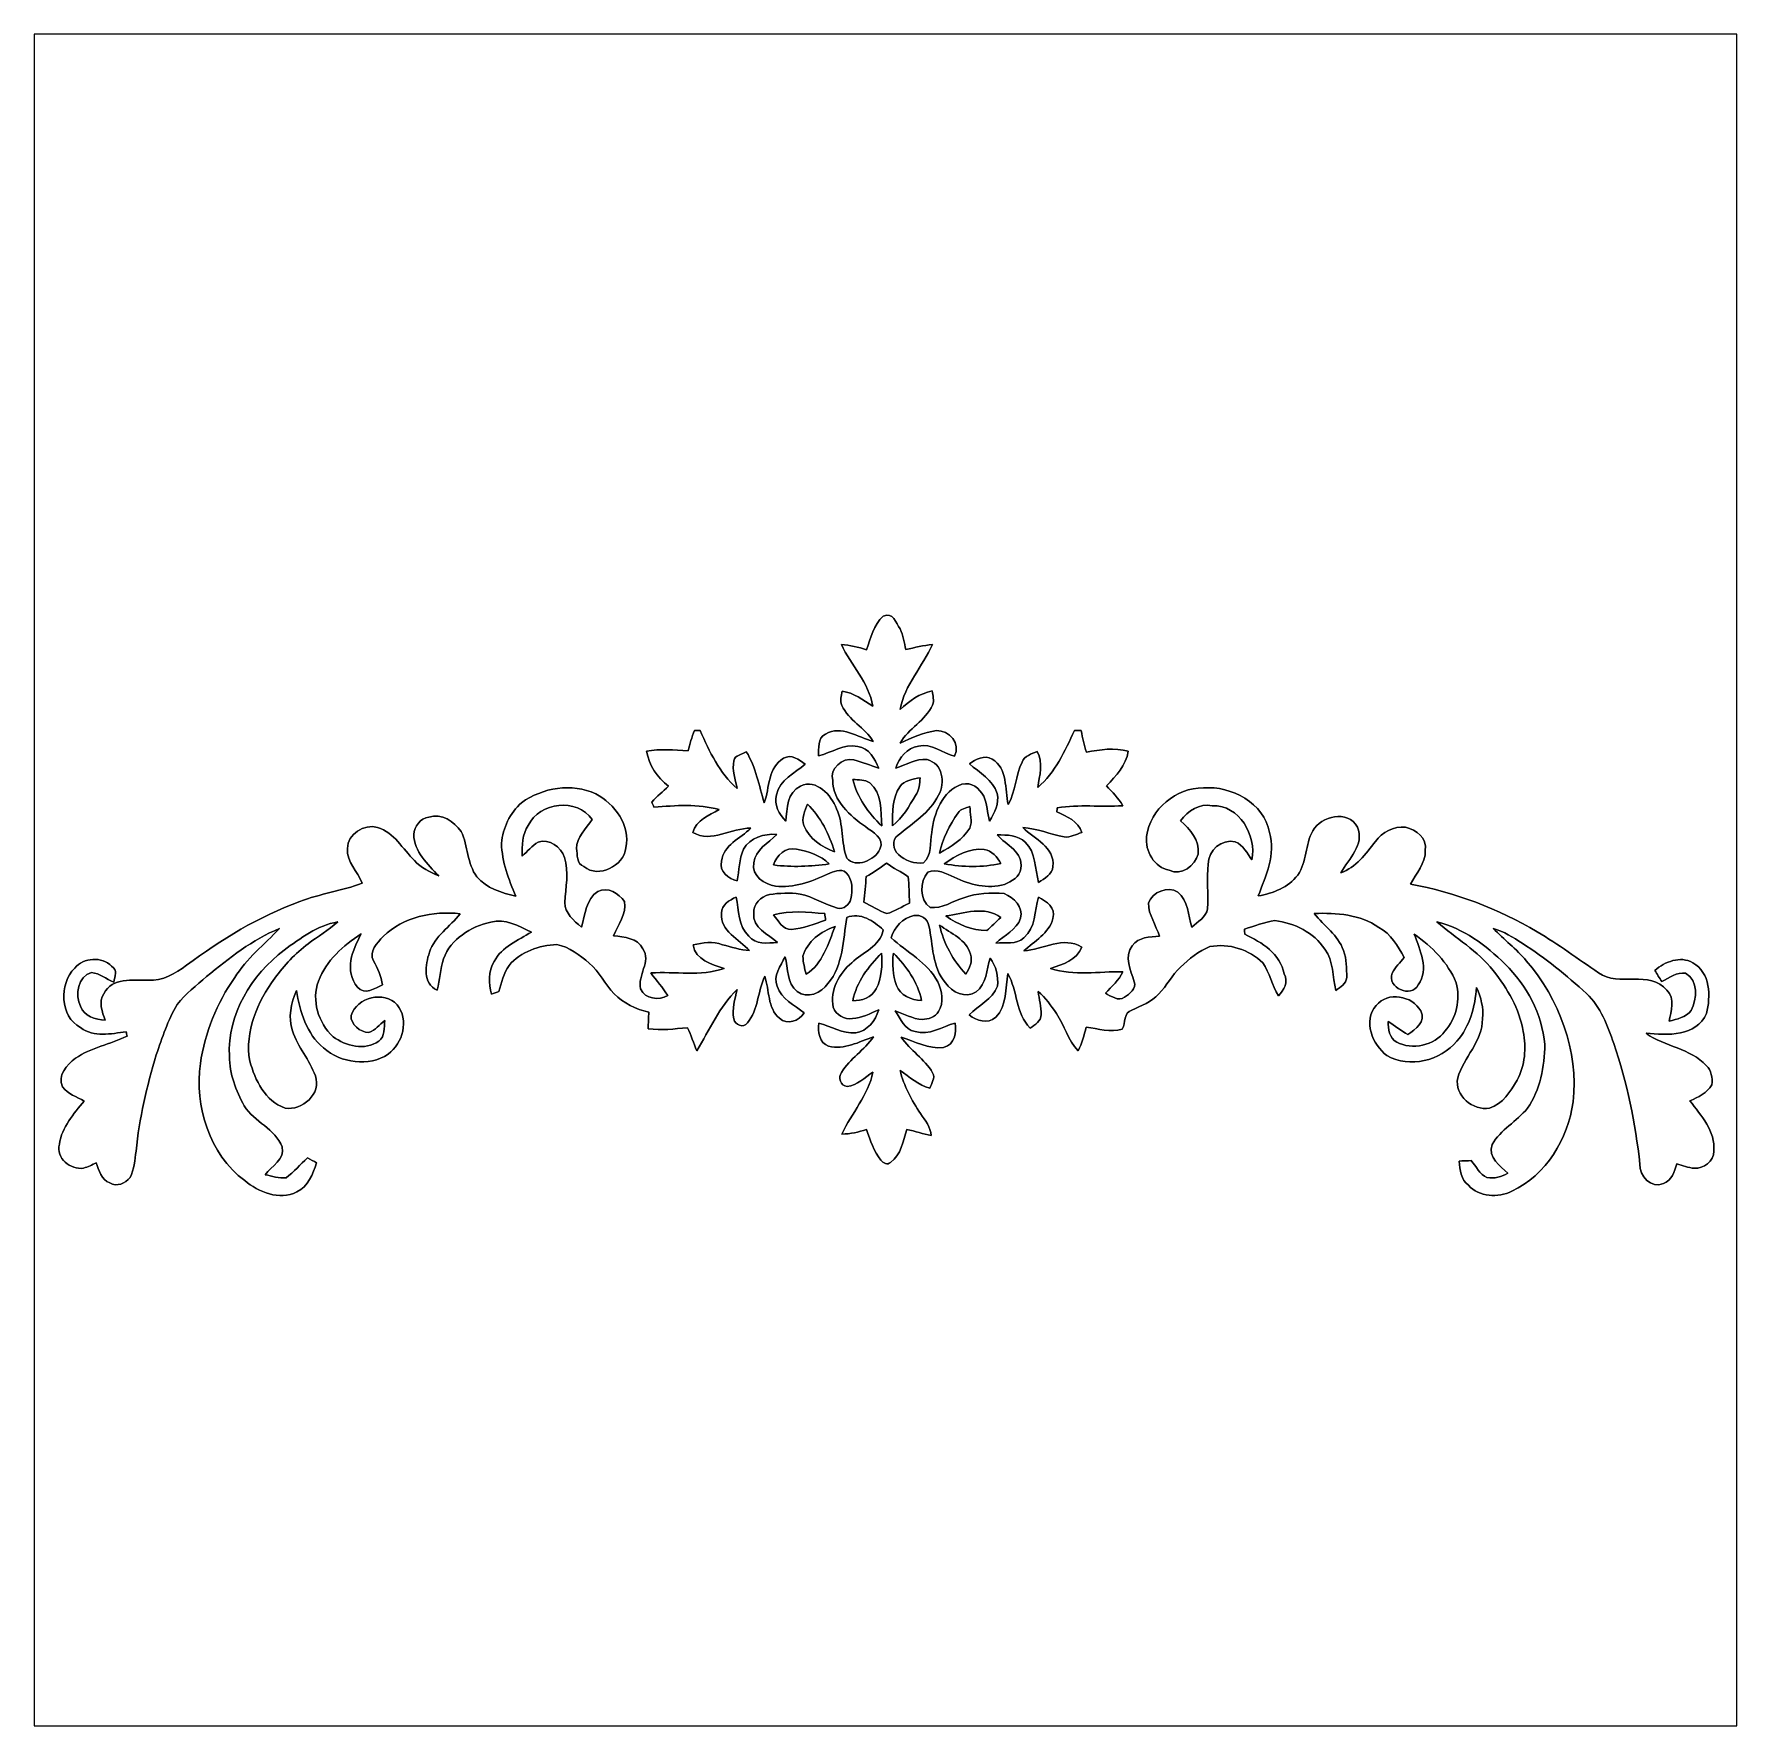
# Model space of a CAD drawing. Header units: centimetres. Extents: x -16.8 to 16.8, y -16.7 to 16.7.
import ezdxf

# ---------------------------------------------------------------- set-up
doc = ezdxf.new("R2010")
doc.units = ezdxf.units.CM
doc.header["$MEASUREMENT"] = 0
doc.layers.add('Layer 1', color=7, linetype='Continuous')

msp = doc.modelspace()

# ---------------------------------------------------------------- linework, layer by layer
at = {"layer": 'Layer 1', "color": 7}
for points, knots in [([(-16.77458, 16.66875), (-16.77458, 16.66875), (16.77458, 16.66875), (16.77458, 16.66875), (16.77458, 16.66875), (16.77458, 16.66875), (16.77458, -16.66875), (16.77458, -16.66875), (16.77458, -16.66875), (16.77458, -16.66875), (-16.77458, -16.66875), (-16.77458, -16.66875), (-16.77458, -16.66875), (-16.77458, -16.66875), (-16.77458, 16.66875), (-16.77458, 16.66875), (-16.77458, 16.66875), (-16.77458, 16.66875), (-16.77458, 16.66875), (-16.77458, 16.66875)], [0, 0, 0, 0, 0.16666667, 0.16666667, 0.16666667, 0.16666667, 0.33333333, 0.33333333, 0.33333333, 0.33333333, 0.5, 0.5, 0.5, 0.5, 0.66666667, 0.66666667, 0.66666667, 0.66666667, 1, 1, 1, 1]), ([(-0.0441, 5.19959), (-0.23178, 5.02391), (-0.29774, 4.77238), (-0.37253, 4.53672), (-0.37253, 4.53672), (-0.53411, 4.58823), (-0.70026, 4.62844), (-0.8696, 4.64114), (-0.8696, 4.64114), (-0.67945, 4.23086), (-0.32632, 3.88973), (-0.25188, 3.42618), (-0.25188, 3.42618), (-0.44062, 3.54683), (-0.62195, 3.68864), (-0.85231, 3.72075), (-0.85231, 3.72075), (-0.86607, 3.62867), (-0.90805, 3.53025), (-0.85901, 3.44064), (-0.85901, 3.44064), (-0.72531, 3.14643), (-0.40958, 3.00108), (-0.24271, 2.7305), (-0.24271, 2.7305), (-0.54751, 2.80811), (-0.87242, 3.05647), (-1.18286, 2.8762), (-1.18286, 2.8762), (-1.35043, 2.80317), (-1.30881, 2.58551), (-1.31974, 2.44404), (-1.31974, 2.44404), (-1.06292, 2.5079), (-0.81844, 2.69416), (-0.54681, 2.62749), (-0.54681, 2.62749), (-0.31785, 2.60844), (-0.21766, 2.38301), (-0.12876, 2.2031), (-0.12876, 2.2031), (-0.29386, 2.25707), (-0.45579, 2.32445), (-0.62406, 2.36784), (-0.62406, 2.36784), (-0.85055, 2.41935), (-1.10666, 2.19745), (-1.03999, 1.95897), (-1.03999, 1.95897), (-1.03505, 1.55857), (-0.6985, 1.26365), (-0.39405, 1.05269), (-0.39405, 1.05269), (-0.25894, 0.94015), (-0.006, 0.83291), (-0.10936, 0.60466), (-0.10936, 0.60466), (-0.21061, 0.39441), (-0.58596, 0.21837), (-0.76306, 0.43321), (-0.76306, 0.43321), (-0.88053, 0.74224), (-0.81986, 1.09538), (-0.96379, 1.40088), (-0.96379, 1.40088), (-1.07174, 1.67675), (-1.35149, 1.99637), (-1.67605, 1.85208), (-1.67605, 1.85208), (-1.93746, 1.73249), (-1.94098, 1.40088), (-1.96427, 1.15888), (-1.96427, 1.15888), (-2.09374, 1.29575), (-2.20557, 1.48696), (-2.14454, 1.68063), (-2.14454, 1.68063), (-2.08527, 1.97168), (-1.78329, 2.10361), (-1.58221, 2.28424), (-1.58221, 2.28424), (-1.69968, 2.36961), (-1.8609, 2.48885), (-2.00695, 2.39783), (-2.00695, 2.39783), (-2.31916, 2.21933), (-2.28247, 1.81963), (-2.38795, 1.51906), (-2.38795, 1.51906), (-2.49202, 1.86055), (-2.5527, 2.21968), (-2.74285, 2.52836), (-2.74285, 2.52836), (-2.81058, 2.47262), (-2.97427, 2.46486), (-2.98626, 2.34809), (-2.98626, 2.34809), (-3.03071, 2.16535), (-2.95381, 1.98296), (-2.92312, 1.80305), (-2.92312, 1.80305), (-3.26919, 2.10573), (-3.46992, 2.53012), (-3.6516, 2.94358), (-3.6516, 2.94358), (-3.67983, 2.94464), (-3.73698, 2.94675), (-3.76555, 2.94816), (-3.76555, 2.94816), (-3.81423, 2.81552), (-3.8548, 2.68041), (-3.89008, 2.54317), (-3.89008, 2.54317), (-4.16243, 2.56646), (-4.43794, 2.58551), (-4.70888, 2.54071), (-4.70888, 2.54071), (-4.6609, 2.25884), (-4.49862, 2.02071), (-4.27567, 1.85032), (-4.27567, 1.85032), (-4.38573, 1.74625), (-4.49721, 1.64359), (-4.60481, 1.5367), (-4.60481, 1.5367), (-4.5907, 1.50248), (-4.57623, 1.46756), (-4.56177, 1.43263), (-4.56177, 1.43263), (-4.13597, 1.47214), (-3.69429, 1.50001), (-3.27731, 1.38712), (-3.27731, 1.38712), (-3.47627, 1.26965), (-3.72921, 1.18604), (-3.79377, 0.93486), (-3.79377, 0.93486), (-3.42724, 0.72002), (-3.03883, 1.03258), (-2.6543, 1.01988), (-2.6543, 1.01988), (-2.85962, 0.81633), (-3.19511, 0.6918), (-3.23039, 0.37218), (-3.23039, 0.37218), (-3.28189, 0.16263), (-3.09563, 0.02399), (-2.921, -0.01905), (-2.921, -0.01905), (-2.87796, 0.19015), (-2.88925, 0.41522), (-2.79647, 0.61031), (-2.79647, 0.61031), (-2.67053, 0.8382), (-2.3876, 0.91546), (-2.14348, 0.89958), (-2.14348, 0.89958), (-2.30117, 0.72566), (-2.57457, 0.59796), (-2.59398, 0.33655), (-2.59398, 0.33655), (-2.64125, 0.0762), (-2.38372, -0.08008), (-2.16853, -0.12241), (-2.16853, -0.12241), (-1.80869, -0.16122), (-1.46156, -0.03739), (-1.14265, 0.11536), (-1.14265, 0.11536), (-1.03152, 0.15734), (-0.88018, 0.24165), (-0.7747, 0.14288), (-0.7747, 0.14288), (-0.64311, 0.00917), (-0.64664, -0.20108), (-0.68368, -0.37218), (-0.68368, -0.37218), (-0.70732, -0.48683), (-0.82797, -0.58208), (-0.94615, -0.55492), (-0.94615, -0.55492), (-1.19909, -0.48331), (-1.42452, -0.33549), (-1.68134, -0.27587), (-1.68134, -0.27587), (-1.88242, -0.25047), (-2.0888, -0.25647), (-2.28847, -0.28681), (-2.28847, -0.28681), (-2.4511, -0.32561), (-2.60914, -0.47272), (-2.59539, -0.65088), (-2.59539, -0.65088), (-2.62502, -0.94439), (-2.30823, -1.06786), (-2.12972, -1.23261), (-2.12972, -1.23261), (-2.32198, -1.24107), (-2.56399, -1.28235), (-2.6924, -1.10455), (-2.6924, -1.10455), (-2.91148, -0.90311), (-2.88114, -0.60008), (-2.94358, -0.33584), (-2.94358, -0.33584), (-3.07199, -0.39829), (-3.23321, -0.48789), (-3.23109, -0.65193), (-3.23109, -0.65193), (-3.26037, -1.01106), (-2.8829, -1.16381), (-2.67829, -1.38924), (-2.67829, -1.38924), (-2.86103, -1.37619), (-3.03495, -1.32468), (-3.20957, -1.27529), (-3.20957, -1.27529), (-3.39831, -1.20333), (-3.6008, -1.23825), (-3.79166, -1.27811), (-3.79166, -1.27811), (-3.73944, -1.5748), (-3.42794, -1.66899), (-3.17959, -1.74308), (-3.17959, -1.74308), (-3.64596, -1.90853), (-4.14338, -1.79634), (-4.62245, -1.83162), (-4.62245, -1.83162), (-4.51414, -1.98332), (-4.38679, -2.1209), (-4.28554, -2.27824), (-4.28554, -2.27824), (-4.46969, -2.37349), (-4.72758, -2.35197), (-4.82459, -2.14454), (-4.82459, -2.14454), (-4.89232, -1.88066), (-4.61186, -1.60514), (-4.77873, -1.35714), (-4.77873, -1.35714), (-4.88879, -1.13806), (-5.14562, -1.12607), (-5.35728, -1.09926), (-5.35728, -1.09926), (-5.26838, -0.87948), (-5.09376, -0.67345), (-5.14385, -0.42051), (-5.14385, -0.42051), (-5.25216, -0.25964), (-5.47476, -0.13018), (-5.66455, -0.22648), (-5.66455, -0.22648), (-5.91009, -0.37112), (-5.91044, -0.68615), (-5.98981, -0.92639), (-5.98981, -0.92639), (-6.13939, -0.80222), (-6.32284, -0.65476), (-6.31578, -0.44238), (-6.31578, -0.44238), (-6.3052, -0.14676), (-6.23076, 0.15663), (-6.32566, 0.44591), (-6.32566, 0.44591), (-6.39092, 0.65511), (-6.62552, 0.81598), (-6.84601, 0.74648), (-6.84601, 0.74648), (-6.96489, 0.67486), (-7.05309, 0.56303), (-7.1568, 0.47202), (-7.1568, 0.47202), (-7.16245, 0.67874), (-7.15857, 0.89711), (-7.03756, 1.07562), (-7.03756, 1.07562), (-6.81496, 1.54023), (-6.07695, 1.62243), (-5.77991, 1.19204), (-5.77991, 1.19204), (-5.89315, 1.0093), (-6.09212, 0.84843), (-6.08718, 0.61913), (-6.08718, 0.61913), (-6.06531, 0.502), (-6.09741, 0.31574), (-5.94219, 0.26564), (-5.94219, 0.26564), (-5.65115, 0.02081), (-5.16008, 0.27834), (-5.11528, 0.63253), (-5.11528, 0.63253), (-5.02038, 1.08056), (-5.33435, 1.49613), (-5.709, 1.69827), (-5.709, 1.69827), (-6.17714, 1.91452), (-6.75746, 1.82245), (-7.16844, 1.52294), (-7.16844, 1.52294), (-7.40128, 1.32433), (-7.53851, 1.02588), (-7.56497, 0.72284), (-7.56497, 0.72284), (-7.55862, 0.35772), (-7.4228, 0.01305), (-7.28592, -0.32032), (-7.28592, -0.32032), (-7.5625, -0.24941), (-7.86201, -0.16933), (-8.05039, 0.06279), (-8.05039, 0.06279), (-8.24583, 0.32279), (-8.22325, 0.67169), (-8.35801, 0.95673), (-8.35801, 0.95673), (-8.50018, 1.15499), (-8.74501, 1.32503), (-8.99936, 1.2386), (-8.99936, 1.2386), (-9.16093, 1.21603), (-9.28229, 1.05692), (-9.29499, 0.89958), (-9.29499, 0.89958), (-9.28229, 0.55774), (-9.023, 0.31115), (-8.80286, 0.08079), (-8.80286, 0.08079), (-8.97608, 0.15804), (-9.15211, 0.24201), (-9.28194, 0.38418), (-9.28194, 0.38418), (-9.51301, 0.60819), (-9.67669, 0.93768), (-10.00654, 1.03576), (-10.00654, 1.03576), (-10.27818, 1.11196), (-10.59321, 0.90664), (-10.60238, 0.61948), (-10.60238, 0.61948), (-10.61932, 0.35137), (-10.39777, 0.1718), (-10.30817, -0.06033), (-10.30817, -0.06033), (-10.70716, -0.21449), (-11.13931, -0.27129), (-11.54077, -0.42333), (-11.54077, -0.42333), (-12.34687, -0.71684), (-13.08382, -1.17334), (-13.77244, -1.67958), (-13.77244, -1.67958), (-13.9887, -1.84644), (-14.2427, -1.99496), (-14.52739, -1.97309), (-14.52739, -1.97309), (-14.82796, -1.98826), (-15.23929, -1.90853), (-15.39769, -2.2412), (-15.39769, -2.2412), (-15.51305, -2.40206), (-15.42803, -2.59821), (-15.37547, -2.76507), (-15.37547, -2.76507), (-15.56244, -2.74249), (-15.79668, -2.69064), (-15.85877, -2.48814), (-15.85877, -2.48814), (-15.97201, -2.26801), (-15.91486, -1.89159), (-15.64217, -1.82316), (-15.64217, -1.82316), (-15.48201, -1.83903), (-15.35077, -1.9491), (-15.20508, -2.01048), (-15.20508, -2.01048), (-15.18426, -1.905), (-15.11829, -1.76706), (-15.2467, -1.70074), (-15.2467, -1.70074), (-15.43685, -1.49719), (-15.79704, -1.53), (-15.97378, -1.73567), (-15.97378, -1.73567), (-16.28387, -2.04787), (-16.27152, -2.69028), (-15.85701, -2.90936), (-15.85701, -2.90936), (-15.59595, -3.10409), (-15.25799, -3.03001), (-14.96025, -2.99014), (-14.96025, -2.99014), (-14.95531, -3.01202), (-14.94543, -3.05611), (-14.94014, -3.07799), (-14.94014, -3.07799), (-15.27563, -3.23356), (-15.65275, -3.30271), (-15.96073, -3.51331), (-15.96073, -3.51331), (-16.12547, -3.64419), (-16.32162, -3.84739), (-16.21331, -4.07705), (-16.21331, -4.07705), (-16.1096, -4.21358), (-15.93356, -4.27531), (-15.78539, -4.35539), (-15.78539, -4.35539), (-15.99389, -4.60657), (-16.22884, -4.86974), (-16.27646, -5.20488), (-16.27646, -5.20488), (-16.34843, -5.48076), (-16.05668, -5.71853), (-15.79986, -5.6769), (-15.79986, -5.6769), (-15.71131, -5.65467), (-15.63017, -5.61022), (-15.54868, -5.57036), (-15.54868, -5.57036), (-15.49929, -5.72029), (-15.4492, -5.90938), (-15.28233, -5.97006), (-15.28233, -5.97006), (-15.14581, -6.04979), (-14.97259, -5.98099), (-14.88369, -5.86211), (-14.88369, -5.86211), (-14.79938, -5.70371), (-14.79056, -5.51886), (-14.7634, -5.34494), (-14.7634, -5.34494), (-14.70378, -4.69865), (-14.54961, -4.06576), (-14.36793, -3.44417), (-14.36793, -3.44417), (-14.24764, -3.10691), (-14.14251, -2.75802), (-13.95271, -2.45181), (-13.95271, -2.45181), (-13.78938, -2.24049), (-13.57559, -2.07539), (-13.37416, -1.90218), (-13.37416, -1.90218), (-12.93036, -1.54058), (-12.47599, -1.17087), (-11.93871, -0.95638), (-11.93871, -0.95638), (-12.24209, -1.27), (-12.58888, -1.54905), (-12.82206, -1.92334), (-12.82206, -1.92334), (-13.1759, -2.42429), (-13.40697, -3.00778), (-13.49798, -3.61421), (-13.49798, -3.61421), (-13.60876, -4.46052), (-13.32583, -5.39785), (-12.62486, -5.92384), (-12.62486, -5.92384), (-12.34616, -6.14645), (-11.94788, -6.32425), (-11.59898, -6.14539), (-11.59898, -6.14539), (-11.37285, -6.04238), (-11.28148, -5.79191), (-11.2074, -5.57283), (-11.2074, -5.57283), (-11.26737, -5.54002), (-11.32699, -5.50757), (-11.38661, -5.47476), (-11.38661, -5.47476), (-11.52807, -5.60423), (-11.65613, -5.74922), (-11.80924, -5.86564), (-11.80924, -5.86564), (-11.94823, -5.88222), (-12.08687, -5.83812), (-12.22128, -5.80672), (-12.22128, -5.80672), (-12.10275, -5.63351), (-11.82299, -5.50686), (-11.8872, -5.25956), (-11.8872, -5.25956), (-12.02337, -4.90432), (-12.43506, -4.76285), (-12.63368, -4.4517), (-12.63368, -4.4517), (-12.79701, -4.15078), (-12.92296, -3.82058), (-12.92543, -3.47345), (-12.92543, -3.47345), (-12.97411, -2.64266), (-12.48551, -1.8736), (-11.84734, -1.38113), (-11.84734, -1.38113), (-11.52631, -1.15006), (-11.19329, -0.89253), (-10.79218, -0.82656), (-10.79218, -0.82656), (-10.96998, -0.99131), (-11.18411, -1.10878), (-11.37603, -1.25518), (-11.37603, -1.25518), (-11.63038, -1.44498), (-11.84169, -1.68416), (-12.0336, -1.93534), (-12.0336, -1.93534), (-12.37227, -2.40383), (-12.62698, -2.9785), (-12.52608, -3.57082), (-12.52608, -3.57082), (-12.4146, -3.93912), (-12.22834, -4.36386), (-11.8304, -4.49263), (-11.8304, -4.49263), (-11.49138, -4.5526), (-11.10403, -4.20617), (-11.2328, -3.85974), (-11.2328, -3.85974), (-11.3411, -3.54471), (-11.58593, -3.29389), (-11.68083, -2.97251), (-11.68083, -2.97251), (-11.77643, -2.71145), (-11.71258, -2.42535), (-11.60216, -2.18052), (-11.60216, -2.18052), (-11.53901, -2.59821), (-11.40848, -3.0293), (-11.07087, -3.31011), (-11.07087, -3.31011), (-10.73326, -3.60363), (-10.17799, -3.69288), (-9.79805, -3.43076), (-9.79805, -3.43076), (-9.50595, -3.21592), (-9.38354, -2.7559), (-9.6199, -2.45851), (-9.6199, -2.45851), (-9.8806, -2.17664), (-10.41012, -2.30787), (-10.52795, -2.66771), (-10.52795, -2.66771), (-10.54241, -2.8508), (-10.35085, -2.99896), (-10.17799, -3.0039), (-10.17799, -3.0039), (-10.05134, -2.96298), (-9.96738, -2.84798), (-9.86543, -2.76789), (-9.86543, -2.76789), (-9.88236, -2.90795), (-9.85308, -3.08328), (-9.98467, -3.175), (-9.98467, -3.175), (-10.25454, -3.37397), (-10.63449, -3.26919), (-10.88355, -3.08751), (-10.88355, -3.08751), (-11.17494, -2.81834), (-11.31358, -2.37031), (-11.17106, -1.99143), (-11.17106, -1.99143), (-11.02148, -1.5875), (-10.67964, -1.29046), (-10.32863, -1.05974), (-10.32863, -1.05974), (-10.50078, -1.37583), (-10.674, -1.7967), (-10.40095, -2.11067), (-10.40095, -2.11067), (-10.26478, -2.27859), (-10.05664, -2.13148), (-9.90671, -2.06693), (-9.90671, -2.06693), (-9.94269, -1.90041), (-9.99666, -1.7399), (-10.08768, -1.59597), (-10.08768, -1.59597), (-10.18999, -1.4037), (-10.00689, -1.24143), (-9.89542, -1.11196), (-9.89542, -1.11196), (-9.49925, -0.72531), (-8.9154, -0.60537), (-8.37953, -0.66534), (-8.37953, -0.66534), (-8.57885, -0.9211), (-8.88012, -1.10173), (-8.98349, -1.42452), (-8.98349, -1.42452), (-9.06921, -1.66723), (-9.12424, -2.04223), (-8.83497, -2.17064), (-8.83497, -2.17064), (-8.7757, -1.96744), (-8.77217, -1.75225), (-8.70832, -1.55046), (-8.70832, -1.55046), (-8.56439, -1.15746), (-8.16786, -0.92357), (-7.7784, -0.82832), (-7.7784, -0.82832), (-7.49159, -0.75812), (-7.22383, -0.90241), (-6.97548, -1.02553), (-6.97548, -1.02553), (-7.23794, -1.1938), (-7.56038, -1.31022), (-7.7089, -1.60549), (-7.7089, -1.60549), (-7.83061, -1.80199), (-7.8165, -2.03588), (-7.76464, -2.25072), (-7.76464, -2.25072), (-7.7149, -2.23308), (-7.66516, -2.2158), (-7.61541, -2.19851), (-7.61541, -2.19851), (-7.56038, -2.02318), (-7.5244, -1.83656), (-7.4168, -1.68381), (-7.4168, -1.68381), (-7.18503, -1.40829), (-6.82272, -1.28834), (-6.47347, -1.27141), (-6.47347, -1.27141), (-6.22829, -1.31763), (-6.02262, -1.48131), (-5.836, -1.63759), (-5.836, -1.63759), (-5.63527, -1.80622), (-5.52768, -2.05493), (-5.34564, -2.24155), (-5.34564, -2.24155), (-5.16361, -2.42958), (-4.91666, -2.54353), (-4.66478, -2.60456), (-4.66478, -2.60456), (-4.66619, -2.71427), (-4.67395, -2.81693), (-4.67395, -2.92982), (-4.67395, -2.92982), (-4.41713, -2.97109), (-4.15854, -2.93123), (-3.90278, -2.91112), (-3.90278, -2.91112), (-3.82623, -3.05506), (-3.78354, -3.21486), (-3.71581, -3.36374), (-3.71581, -3.36374), (-3.46957, -2.94993), (-3.27343, -2.50014), (-2.92453, -2.15724), (-2.92453, -2.15724), (-2.95981, -2.34774), (-3.03283, -2.54388), (-2.98591, -2.73826), (-2.98591, -2.73826), (-2.96686, -2.85468), (-2.79506, -2.92841), (-2.72133, -2.81693), (-2.72133, -2.81693), (-2.50331, -2.55764), (-2.52095, -2.19357), (-2.37808, -1.89724), (-2.37808, -1.89724), (-2.28424, -2.17346), (-2.32869, -2.51601), (-2.09091, -2.72521), (-2.09091, -2.72521), (-1.93322, -2.86561), (-1.70427, -2.77777), (-1.60126, -2.61796), (-1.60126, -2.61796), (-1.7967, -2.4638), (-2.0507, -2.34879), (-2.1336, -2.09515), (-2.1336, -2.09515), (-2.22179, -1.89442), (-2.06587, -1.68769), (-1.97732, -1.5113), (-1.97732, -1.5113), (-1.91241, -1.74308), (-1.95086, -2.03341), (-1.73778, -2.19534), (-1.73778, -2.19534), (-1.54481, -2.35903), (-1.26012, -2.22109), (-1.13383, -2.04153), (-1.13383, -2.04153), (-0.83079, -1.67958), (-0.83891, -1.17969), (-0.76412, -0.74013), (-0.76412, -0.74013), (-0.49318, -0.62724), (-0.23601, -0.80892), (-0.04374, -0.98425), (-0.04374, -0.98425), (-0.11324, -1.30986), (-0.44732, -1.42169), (-0.66358, -1.62948), (-0.66358, -1.62948), (-0.91475, -1.84044), (-1.09926, -2.17064), (-1.02799, -2.50825), (-1.02799, -2.50825), (-0.98072, -2.6603), (-0.80716, -2.75026), (-0.65299, -2.73191), (-0.65299, -2.73191), (-0.46531, -2.72344), (-0.30268, -2.62572), (-0.13194, -2.56011), (-0.13194, -2.56011), (-0.20108, -2.76789), (-0.35595, -2.97956), (-0.58667, -3.01061), (-0.58667, -3.01061), (-0.84596, -3.03071), (-1.07033, -2.88431), (-1.31233, -2.8194), (-1.31233, -2.8194), (-1.3395, -2.98979), (-1.30493, -3.20851), (-1.1236, -3.2766), (-1.1236, -3.2766), (-0.80927, -3.3528), (-0.52317, -3.18699), (-0.23636, -3.09139), (-0.23636, -3.09139), (-0.41416, -3.35245), (-0.70062, -3.52072), (-0.86713, -3.79095), (-0.86713, -3.79095), (-0.93521, -3.88973), (-0.89006, -4.06188), (-0.756, -4.06823), (-0.756, -4.06823), (-0.55351, -4.05342), (-0.40993, -3.88585), (-0.24765, -3.78425), (-0.24765, -3.78425), (-0.33549, -4.24462), (-0.67239, -4.5907), (-0.85796, -5.00627), (-0.85796, -5.00627), (-0.69144, -5.00697), (-0.53058, -4.96182), (-0.37148, -4.91878), (-0.37148, -4.91878), (-0.30092, -5.12939), (-0.23601, -5.34811), (-0.08961, -5.52203), (-0.08961, -5.52203), (-0.04551, -5.57283), (0.03775, -5.62081), (0.09843, -5.56719), (0.09843, -5.56719), (0.30409, -5.41161), (0.35172, -5.14562), (0.42228, -4.91384), (0.42228, -4.91384), (0.58208, -4.95441), (0.74083, -4.99992), (0.90241, -5.0359), (0.90241, -5.0359), (0.88865, -4.86869), (0.77964, -4.73675), (0.6918, -4.60199), (0.6918, -4.60199), (0.51364, -4.34199), (0.3623, -4.058), (0.2861, -3.75073), (0.2861, -3.75073), (0.46955, -3.88761), (0.64946, -4.03719), (0.87312, -4.10316), (0.87312, -4.10316), (0.90382, -4.00756), (0.98884, -3.90137), (0.92886, -3.80048), (0.92886, -3.80048), (0.77117, -3.52354), (0.48401, -3.35915), (0.30833, -3.09527), (0.30833, -3.09527), (0.58208, -3.18276), (0.84138, -3.33587), (1.14159, -3.30094), (1.14159, -3.30094), (1.37054, -3.23638), (1.40123, -3.01519), (1.37478, -2.8194), (1.37478, -2.8194), (1.11054, -2.88078), (0.86536, -3.08081), (0.58138, -2.98238), (0.58138, -2.98238), (0.37042, -2.95134), (0.30057, -2.73121), (0.1905, -2.58057), (0.1905, -2.58057), (0.36654, -2.63948), (0.53552, -2.73579), (0.7239, -2.7499), (0.7239, -2.7499), (0.84208, -2.74108), (0.98107, -2.70651), (1.0414, -2.59292), (1.0414, -2.59292), (1.16381, -2.41653), (1.10949, -2.18687), (1.0287, -2.00484), (1.0287, -2.00484), (0.82444, -1.6189), (0.41839, -1.42275), (0.10866, -1.137), (0.10866, -1.137), (0.18097, -0.93416), (0.33726, -0.74013), (0.55915, -0.70097), (0.55915, -0.70097), (0.69391, -0.67451), (0.83361, -0.76694), (0.85619, -0.90382), (0.85619, -0.90382), (0.93663, -1.28058), (0.9144, -1.71838), (1.18322, -2.02741), (1.18322, -2.02741), (1.30528, -2.20945), (1.58115, -2.34491), (1.78364, -2.20592), (1.78364, -2.20592), (1.99425, -2.04752), (1.99284, -1.76883), (2.06199, -1.53846), (2.06199, -1.53846), (2.17876, -1.69757), (2.23026, -1.89406), (2.20451, -2.09268), (2.20451, -2.09268), (2.10432, -2.35903), (1.83303, -2.46592), (1.64959, -2.65959), (1.64959, -2.65959), (1.79987, -2.77319), (2.00766, -2.84445), (2.17452, -2.70475), (2.17452, -2.70475), (2.38936, -2.47897), (2.36714, -2.12937), (2.41088, -1.84326), (2.41088, -1.84326), (2.60209, -2.18687), (2.56399, -2.62396), (2.85044, -2.91959), (2.85044, -2.91959), (2.94605, -2.85468), (3.06246, -2.78201), (3.06952, -2.65324), (3.06952, -2.65324), (3.06776, -2.49943), (3.02754, -2.3495), (3.0099, -2.19781), (3.0099, -2.19781), (3.15136, -2.32128), (3.26143, -2.47474), (3.36762, -2.6289), (3.36762, -2.6289), (3.52354, -2.86597), (3.59904, -3.15313), (3.79448, -3.36444), (3.79448, -3.36444), (3.86997, -3.21839), (3.91372, -3.05858), (3.95605, -2.90054), (3.95605, -2.90054), (4.19029, -2.92841), (4.43195, -3.00919), (4.66513, -2.93899), (4.66513, -2.93899), (4.73569, -2.81623), (4.68559, -2.6102), (4.85175, -2.56364), (4.85175, -2.56364), (5.03872, -2.47685), (5.24228, -2.40312), (5.38339, -2.24508), (5.38339, -2.24508), (5.54284, -2.08351), (5.6455, -1.87466), (5.81131, -1.71873), (5.81131, -1.71873), (5.98135, -1.55434), (6.17149, -1.403), (6.39269, -1.31339), (6.39269, -1.31339), (6.76487, -1.23613), (7.16139, -1.37336), (7.43479, -1.63054), (7.43479, -1.63054), (7.5692, -1.82986), (7.61647, -2.07363), (7.73959, -2.28036), (7.73959, -2.28036), (7.84578, -2.1657), (7.94632, -2.0126), (7.85354, -1.85067), (7.85354, -1.85067), (7.78087, -1.45309), (7.41539, -1.22802), (7.07743, -1.06962), (7.07743, -1.06962), (7.07602, -1.04458), (7.07319, -0.99413), (7.07178, -0.96873), (7.07178, -0.96873), (7.2704, -0.90734), (7.46584, -0.82585), (7.67362, -0.80116), (7.67362, -0.80116), (8.05427, -0.84667), (8.43986, -1.03293), (8.65434, -1.36208), (8.65434, -1.36208), (8.83179, -1.59597), (8.80145, -1.90288), (8.87307, -2.17417), (8.87307, -2.17417), (8.96232, -2.11173), (9.07627, -2.04435), (9.08614, -1.92334), (9.08614, -1.92334), (9.08473, -1.74449), (9.09002, -1.55681), (9.02088, -1.38853), (9.02088, -1.38853), (8.91646, -1.08373), (8.63565, -0.90629), (8.44797, -0.6604), (8.44797, -0.6604), (8.88365, -0.64311), (9.35108, -0.67592), (9.72044, -0.93345), (9.72044, -0.93345), (9.95786, -1.05974), (10.09156, -1.29999), (10.21927, -1.52612), (10.21927, -1.52612), (10.13742, -1.62595), (10.04605, -1.72014), (9.98291, -1.83339), (9.98291, -1.83339), (9.87354, -2.12266), (10.36285, -2.33751), (10.49408, -2.06304), (10.49408, -2.06304), (10.71598, -1.75366), (10.52759, -1.38113), (10.41753, -1.06821), (10.41753, -1.06821), (10.76396, -1.31092), (11.08146, -1.6256), (11.24232, -2.02389), (11.24232, -2.02389), (11.33122, -2.35126), (11.25079, -2.72591), (11.02042, -2.97815), (11.02042, -2.97815), (10.8144, -3.26037), (10.3759, -3.35844), (10.0711, -3.19334), (10.0711, -3.19334), (9.92223, -3.11644), (9.90388, -2.93335), (9.906, -2.78518), (9.906, -2.78518), (10.033, -2.87443), (10.15753, -2.96792), (10.29335, -3.04447), (10.29335, -3.04447), (10.43411, -2.93441), (10.66094, -2.80282), (10.54488, -2.58022), (10.54488, -2.58022), (10.38013, -2.27718), (9.8933, -2.19075), (9.66787, -2.47227), (9.66787, -2.47227), (9.404, -2.77813), (9.59062, -3.2445), (9.87813, -3.45899), (9.87813, -3.45899), (10.32686, -3.71898), (10.93082, -3.56059), (11.25643, -3.17641), (11.25643, -3.17641), (11.51361, -2.88184), (11.6138, -2.49661), (11.6459, -2.11596), (11.6459, -2.11596), (11.72598, -2.31105), (11.7923, -2.51883), (11.7602, -2.73332), (11.7602, -2.73332), (11.76655, -3.17818), (11.38872, -3.49285), (11.27372, -3.90031), (11.27372, -3.90031), (11.20316, -4.24709), (11.57534, -4.55048), (11.8999, -4.49615), (11.8999, -4.49615), (12.16307, -4.41537), (12.31265, -4.1656), (12.44318, -3.943), (12.44318, -3.943), (12.6051, -3.65513), (12.62521, -3.30623), (12.56277, -2.98732), (12.56277, -2.98732), (12.49186, -2.53788), (12.25162, -2.13642), (11.97434, -1.7847), (11.97434, -1.7847), (11.66954, -1.39488), (11.2328, -1.14759), (10.86485, -0.82656), (10.86485, -0.82656), (11.38661, -0.95109), (11.8304, -1.28764), (12.20682, -1.65735), (12.20682, -1.65735), (12.63262, -2.0761), (12.93742, -2.63948), (12.98787, -3.23921), (12.98787, -3.23921), (12.98822, -3.67665), (12.89861, -4.13244), (12.64638, -4.49756), (12.64638, -4.49756), (12.43789, -4.75791), (12.11721, -4.91807), (11.95176, -5.21441), (11.95176, -5.21441), (11.8618, -5.46982), (12.11016, -5.6321), (12.26397, -5.77709), (12.26397, -5.77709), (12.13556, -5.83882), (11.99621, -5.89492), (11.84981, -5.86176), (11.84981, -5.86176), (11.70164, -5.8039), (11.63673, -5.63951), (11.53901, -5.52838), (11.53901, -5.52838), (11.47974, -5.53085), (11.36156, -5.53649), (11.30229, -5.53896), (11.30229, -5.53896), (11.31676, -5.70794), (11.3351, -5.90479), (11.48292, -6.01557), (11.48292, -6.01557), (11.70411, -6.24946), (12.06077, -6.26463), (12.34087, -6.13269), (12.34087, -6.13269), (13.01821, -5.81589), (13.44471, -5.09693), (13.54772, -4.37374), (13.54772, -4.37374), (13.66026, -3.36868), (13.27573, -2.34985), (12.62486, -1.59244), (12.62486, -1.59244), (12.42871, -1.35961), (12.1853, -1.17334), (11.97469, -0.95497), (11.97469, -0.95497), (12.18212, -1.01388), (12.36486, -1.13101), (12.54584, -1.24601), (12.54584, -1.24601), (12.99845, -1.53599), (13.41614, -1.87713), (13.81337, -2.23838), (13.81337, -2.23838), (14.091, -2.5019), (14.22894, -2.86949), (14.34747, -3.22474), (14.34747, -3.22474), (14.61417, -3.99168), (14.77504, -4.79143), (14.86288, -5.59788), (14.86288, -5.59788), (14.84101, -5.83248), (15.09324, -6.09106), (15.32537, -5.97817), (15.32537, -5.97817), (15.49188, -5.92314), (15.54233, -5.74111), (15.59031, -5.59259), (15.59031, -5.59259), (15.7032, -5.62645), (15.81503, -5.66843), (15.93321, -5.68113), (15.93321, -5.68113), (16.11947, -5.68995), (16.31915, -5.54143), (16.3195, -5.34529), (16.3195, -5.34529), (16.35231, -4.947), (16.07079, -4.64291), (15.84748, -4.35046), (15.84748, -4.35046), (16.01223, -4.2799), (16.18827, -4.19982), (16.27964, -4.03437), (16.27964, -4.03437), (16.29586, -3.89925), (16.27293, -3.75179), (16.17098, -3.65584), (16.17098, -3.65584), (15.85313, -3.31223), (15.35077, -3.28859), (14.98318, -3.02048), (14.98318, -3.02048), (15.40016, -3.06141), (15.97201, -3.08645), (16.17627, -2.63066), (16.17627, -2.63066), (16.25706, -2.29588), (16.25424, -1.8221), (15.90428, -1.62913), (15.90428, -1.62913), (15.65769, -1.48908), (15.35677, -1.60937), (15.15886, -1.78153), (15.15886, -1.78153), (15.20225, -1.85561), (15.24776, -1.92864), (15.29468, -2.00131), (15.29468, -2.00131), (15.44285, -1.92758), (15.58996, -1.80904), (15.76423, -1.83762), (15.76423, -1.83762), (16.0214, -1.97203), (15.98648, -2.35303), (15.87077, -2.57034), (15.87077, -2.57034), (15.77269, -2.70898), (15.59137, -2.7372), (15.43967, -2.78412), (15.43967, -2.78412), (15.47812, -2.58692), (15.56385, -2.33221), (15.39522, -2.17382), (15.39522, -2.17382), (15.05726, -1.76248), (14.44625, -2.11949), (14.04937, -1.82668), (14.04937, -1.82668), (13.64439, -1.56069), (13.25951, -1.264), (12.83829, -1.02341), (12.83829, -1.02341), (12.07206, -0.56021), (11.22116, -0.24483), (10.34133, -0.08114), (10.34133, -0.08114), (10.45598, 0.13229), (10.64225, 0.32456), (10.63484, 0.58244), (10.63484, 0.58244), (10.67964, 0.82338), (10.45245, 0.99448), (10.24714, 1.04105), (10.24714, 1.04105), (10.01183, 1.06645), (9.78535, 0.94298), (9.65059, 0.756), (9.65059, 0.756), (9.46714, 0.51188), (9.26888, 0.24871), (8.97008, 0.14111), (8.97008, 0.14111), (9.13059, 0.41663), (9.43892, 0.69497), (9.29816, 1.04352), (9.29816, 1.04352), (9.10484, 1.38748), (8.58767, 1.26541), (8.41657, 0.96908), (8.41657, 0.96908), (8.26311, 0.69709), (8.30827, 0.3556), (8.12094, 0.09843), (8.12094, 0.09843), (7.93856, -0.14958), (7.63482, -0.25859), (7.34342, -0.31468), (7.34342, -0.31468), (7.49229, 0.08502), (7.69267, 0.49918), (7.56779, 0.93627), (7.56779, 0.93627), (7.45596, 1.51836), (6.81919, 1.85632), (6.26251, 1.8161), (6.26251, 1.8161), (5.72452, 1.82069), (5.21476, 1.39629), (5.14279, 0.85972), (5.14279, 0.85972), (5.11351, 0.57468), (5.29202, 0.24306), (5.59188, 0.19332), (5.59188, 0.19332), (5.8293, 0.0762), (6.10129, 0.28152), (6.15668, 0.51188), (6.15668, 0.51188), (6.19831, 0.79022), (5.99299, 0.99378), (5.81484, 1.16875), (5.81484, 1.16875), (5.9563, 1.36313), (6.18525, 1.51271), (6.43749, 1.46262), (6.43749, 1.46262), (6.97724, 1.48131), (7.30956, 0.88053), (7.2203, 0.39476), (7.2203, 0.39476), (7.12611, 0.52529), (7.04568, 0.68474), (6.89187, 0.75353), (6.89187, 0.75353), (6.6234, 0.81456), (6.35459, 0.58349), (6.35494, 0.31503), (6.35494, 0.31503), (6.32954, 0.02152), (6.36129, -0.2734), (6.344, -0.56762), (6.344, -0.56762), (6.31825, -0.7366), (6.15033, -0.8255), (6.03285, -0.92957), (6.03285, -0.92957), (5.96935, -0.69003), (5.96194, -0.41134), (5.75839, -0.23883), (5.75839, -0.23883), (5.55378, -0.11501), (5.26027, -0.23283), (5.17842, -0.45261), (5.17842, -0.45261), (5.18125, -0.69109), (5.32941, -0.88759), (5.39821, -1.10843), (5.39821, -1.10843), (5.20771, -1.12324), (4.9844, -1.12113), (4.86057, -1.29611), (4.86057, -1.29611), (4.693, -1.50883), (4.832, -1.77871), (4.90044, -2.00378), (4.90044, -2.00378), (4.947, -2.13995), (4.80448, -2.24296), (4.70958, -2.3114), (4.70958, -2.3114), (4.59034, -2.39854), (4.44429, -2.28565), (4.33211, -2.23308), (4.33211, -2.23308), (4.45488, -2.09762), (4.59987, -1.97697), (4.67819, -1.80834), (4.67819, -1.80834), (4.20229, -1.79917), (3.71651, -1.89477), (3.25191, -1.7459), (3.25191, -1.7459), (3.48509, -1.65911), (3.77296, -1.58327), (3.86574, -1.32256), (3.86574, -1.32256), (3.50979, -1.0982), (3.09774, -1.36631), (2.7238, -1.39806), (2.7238, -1.39806), (2.93194, -1.20685), (3.22509, -1.05163), (3.29988, -0.75812), (3.29988, -0.75812), (3.36303, -0.54151), (3.17147, -0.42086), (3.0166, -0.3362), (3.0166, -0.3362), (2.93652, -0.60678), (2.96228, -0.94015), (2.7245, -1.137), (2.7245, -1.137), (2.58022, -1.28376), (2.35409, -1.21779), (2.17452, -1.24213), (2.17452, -1.24213), (2.33856, -1.08056), (2.58586, -0.98672), (2.66206, -0.75424), (2.66206, -0.75424), (2.72133, -0.5207), (2.52448, -0.35489), (2.34033, -0.26846), (2.34033, -0.26846), (2.07363, -0.24518), (1.79987, -0.25576), (1.54623, -0.34819), (1.54623, -0.34819), (1.32186, -0.41099), (1.12289, -0.57609), (0.87701, -0.5401), (0.87701, -0.5401), (0.66075, -0.38276), (0.67839, -0.0381), (0.83467, 0.15522), (0.83467, 0.15522), (1.01388, 0.22648), (1.19556, 0.12771), (1.35537, 0.05397), (1.35537, 0.05397), (1.65876, -0.09701), (2.01154, -0.17851), (2.34632, -0.0889), (2.34632, -0.0889), (2.48214, -0.02999), (2.65465, 0.06174), (2.66488, 0.22966), (2.66488, 0.22966), (2.72168, 0.5521), (2.37525, 0.68721), (2.20169, 0.88971), (2.20169, 0.88971), (2.39289, 0.88618), (2.60879, 0.88865), (2.75484, 0.74401), (2.75484, 0.74401), (2.97109, 0.54116), (2.93793, 0.21766), (3.01625, -0.04692), (3.01625, -0.04692), (3.13161, 0.02858), (3.28542, 0.10936), (3.29812, 0.26388), (3.29812, 0.26388), (3.33975, 0.64805), (2.93617, 0.81033), (2.70616, 1.03152), (2.70616, 1.03152), (2.98768, 1.01635), (3.24838, 0.90205), (3.52284, 0.84808), (3.52284, 0.84808), (3.64349, 0.83679), (3.75461, 0.89923), (3.86539, 0.93733), (3.86539, 0.93733), (3.7973, 1.16346), (3.57011, 1.25166), (3.37432, 1.34161), (3.37432, 1.34161), (3.37714, 1.36172), (3.38243, 1.40194), (3.3849, 1.42205), (3.3849, 1.42205), (3.81071, 1.49437), (4.24427, 1.43228), (4.67325, 1.46368), (4.67325, 1.46368), (4.5914, 1.61255), (4.46793, 1.73143), (4.35328, 1.85455), (4.35328, 1.85455), (4.54378, 2.04964), (4.73816, 2.25637), (4.78226, 2.53859), (4.78226, 2.53859), (4.51167, 2.60773), (4.22769, 2.5721), (3.95746, 2.51989), (3.95746, 2.51989), (3.91689, 2.65959), (3.88514, 2.80141), (3.85304, 2.94287), (3.85304, 2.94287), (3.80929, 2.94393), (3.7659, 2.94464), (3.72286, 2.94569), (3.72286, 2.94569), (3.53377, 2.54317), (3.34857, 2.11596), (2.99896, 1.82351), (2.99896, 1.82351), (3.03706, 2.05916), (3.10974, 2.30576), (2.98697, 2.53012), (2.98697, 2.53012), (2.87831, 2.48638), (2.73756, 2.4444), (2.68993, 2.32269), (2.68993, 2.32269), (2.56681, 2.05458), (2.56575, 1.74519), (2.41653, 1.48731), (2.41653, 1.48731), (2.34421, 1.78717), (2.41512, 2.20274), (2.09938, 2.38231), (2.09938, 2.38231), (1.95404, 2.47368), (1.77412, 2.37878), (1.65276, 2.28671), (1.65276, 2.28671), (1.85349, 2.11843), (2.11455, 1.97132), (2.19957, 1.70568), (2.19957, 1.70568), (2.24508, 1.50989), (2.14595, 1.32468), (2.04893, 1.16134), (2.04893, 1.16134), (2.00731, 1.32468), (2.00025, 1.49789), (1.93428, 1.65347), (1.93428, 1.65347), (1.85138, 1.80164), (1.69157, 1.94169), (1.50566, 1.8856), (1.50566, 1.8856), (1.11337, 1.75472), (0.95356, 1.30951), (0.90981, 0.93345), (0.90981, 0.93345), (0.86924, 0.74119), (0.91899, 0.48472), (0.7493, 0.34008), (0.7493, 0.34008), (0.56727, 0.30798), (0.39017, 0.387), (0.25329, 0.50024), (0.25329, 0.50024), (0.14429, 0.59373), (0.12206, 0.79128), (0.24659, 0.88053), (0.24659, 0.88053), (0.5334, 1.12254), (0.87595, 1.31974), (1.04281, 1.67393), (1.04281, 1.67393), (1.19062, 1.91064), (1.12148, 2.30293), (0.81809, 2.37137), (0.81809, 2.37137), (0.60325, 2.39854), (0.40534, 2.26378), (0.2032, 2.20627), (0.2032, 2.20627), (0.26987, 2.41159), (0.41875, 2.60562), (0.64699, 2.63843), (0.64699, 2.63843), (0.91193, 2.69875), (1.11831, 2.49661), (1.36102, 2.44157), (1.36102, 2.44157), (1.48696, 2.68288), (1.25377, 2.95557), (1.00683, 2.94393), (1.00683, 2.94393), (0.75071, 2.91465), (0.51929, 2.80317), (0.28822, 2.69804), (0.28822, 2.69804), (0.45332, 2.98979), (0.78564, 3.13831), (0.9271, 3.44805), (0.9271, 3.44805), (0.96626, 3.5366), (0.92992, 3.63396), (0.91934, 3.72428), (0.91934, 3.72428), (0.66887, 3.68053), (0.47413, 3.52072), (0.28681, 3.36268), (0.28681, 3.36268), (0.37782, 3.84387), (0.73378, 4.20723), (0.92534, 4.64361), (0.92534, 4.64361), (0.74789, 4.61998), (0.57362, 4.58258), (0.4004, 4.53919), (0.4004, 4.53919), (0.36689, 4.67642), (0.35207, 4.82036), (0.28751, 4.94736), (0.28751, 4.94736), (0.20532, 5.05883), (0.15381, 5.29167), (-0.0441, 5.19959)], [0, 0, 0, 0, 0.00262467, 0.00262467, 0.00262467, 0.00262467, 0.00524934, 0.00524934, 0.00524934, 0.00524934, 0.00787402, 0.00787402, 0.00787402, 0.00787402, 0.01049869, 0.01049869, 0.01049869, 0.01049869, 0.01312336, 0.01312336, 0.01312336, 0.01312336, 0.01574803, 0.01574803, 0.01574803, 0.01574803, 0.0183727, 0.0183727, 0.0183727, 0.0183727, 0.02099738, 0.02099738, 0.02099738, 0.02099738, 0.02362205, 0.02362205, 0.02362205, 0.02362205, 0.02624672, 0.02624672, 0.02624672, 0.02624672, 0.02887139, 0.02887139, 0.02887139, 0.02887139, 0.03149606, 0.03149606, 0.03149606, 0.03149606, 0.03412073, 0.03412073, 0.03412073, 0.03412073, 0.03674541, 0.03674541, 0.03674541, 0.03674541, 0.03937008, 0.03937008, 0.03937008, 0.03937008, 0.04199475, 0.04199475, 0.04199475, 0.04199475, 0.04461942, 0.04461942, 0.04461942, 0.04461942, 0.04724409, 0.04724409, 0.04724409, 0.04724409, 0.04986877, 0.04986877, 0.04986877, 0.04986877, 0.05249344, 0.05249344, 0.05249344, 0.05249344, 0.05511811, 0.05511811, 0.05511811, 0.05511811, 0.05774278, 0.05774278, 0.05774278, 0.05774278, 0.06036745, 0.06036745, 0.06036745, 0.06036745, 0.06299213, 0.06299213, 0.06299213, 0.06299213, 0.0656168, 0.0656168, 0.0656168, 0.0656168, 0.06824147, 0.06824147, 0.06824147, 0.06824147, 0.07086614, 0.07086614, 0.07086614, 0.07086614, 0.07349081, 0.07349081, 0.07349081, 0.07349081, 0.07611549, 0.07611549, 0.07611549, 0.07611549, 0.07874016, 0.07874016, 0.07874016, 0.07874016, 0.08136483, 0.08136483, 0.08136483, 0.08136483, 0.0839895, 0.0839895, 0.0839895, 0.0839895, 0.08661417, 0.08661417, 0.08661417, 0.08661417, 0.08923885, 0.08923885, 0.08923885, 0.08923885, 0.09186352, 0.09186352, 0.09186352, 0.09186352, 0.09448819, 0.09448819, 0.09448819, 0.09448819, 0.09711286, 0.09711286, 0.09711286, 0.09711286, 0.09973753, 0.09973753, 0.09973753, 0.09973753, 0.1023622, 0.1023622, 0.1023622, 0.1023622, 0.10498688, 0.10498688, 0.10498688, 0.10498688, 0.10761155, 0.10761155, 0.10761155, 0.10761155, 0.11023622, 0.11023622, 0.11023622, 0.11023622, 0.11286089, 0.11286089, 0.11286089, 0.11286089, 0.11548556, 0.11548556, 0.11548556, 0.11548556, 0.11811024, 0.11811024, 0.11811024, 0.11811024, 0.12073491, 0.12073491, 0.12073491, 0.12073491, 0.12335958, 0.12335958, 0.12335958, 0.12335958, 0.12598425, 0.12598425, 0.12598425, 0.12598425, 0.12860892, 0.12860892, 0.12860892, 0.12860892, 0.1312336, 0.1312336, 0.1312336, 0.1312336, 0.13385827, 0.13385827, 0.13385827, 0.13385827, 0.13648294, 0.13648294, 0.13648294, 0.13648294, 0.13910761, 0.13910761, 0.13910761, 0.13910761, 0.14173228, 0.14173228, 0.14173228, 0.14173228, 0.14435696, 0.14435696, 0.14435696, 0.14435696, 0.14698163, 0.14698163, 0.14698163, 0.14698163, 0.1496063, 0.1496063, 0.1496063, 0.1496063, 0.15223097, 0.15223097, 0.15223097, 0.15223097, 0.15485564, 0.15485564, 0.15485564, 0.15485564, 0.15748031, 0.15748031, 0.15748031, 0.15748031, 0.16010499, 0.16010499, 0.16010499, 0.16010499, 0.16272966, 0.16272966, 0.16272966, 0.16272966, 0.16535433, 0.16535433, 0.16535433, 0.16535433, 0.167979, 0.167979, 0.167979, 0.167979, 0.17060367, 0.17060367, 0.17060367, 0.17060367, 0.17322835, 0.17322835, 0.17322835, 0.17322835, 0.17585302, 0.17585302, 0.17585302, 0.17585302, 0.17847769, 0.17847769, 0.17847769, 0.17847769, 0.18110236, 0.18110236, 0.18110236, 0.18110236, 0.18372703, 0.18372703, 0.18372703, 0.18372703, 0.18635171, 0.18635171, 0.18635171, 0.18635171, 0.18897638, 0.18897638, 0.18897638, 0.18897638, 0.19160105, 0.19160105, 0.19160105, 0.19160105, 0.19422572, 0.19422572, 0.19422572, 0.19422572, 0.19685039, 0.19685039, 0.19685039, 0.19685039, 0.19947507, 0.19947507, 0.19947507, 0.19947507, 0.20209974, 0.20209974, 0.20209974, 0.20209974, 0.20472441, 0.20472441, 0.20472441, 0.20472441, 0.20734908, 0.20734908, 0.20734908, 0.20734908, 0.20997375, 0.20997375, 0.20997375, 0.20997375, 0.21259843, 0.21259843, 0.21259843, 0.21259843, 0.2152231, 0.2152231, 0.2152231, 0.2152231, 0.21784777, 0.21784777, 0.21784777, 0.21784777, 0.22047244, 0.22047244, 0.22047244, 0.22047244, 0.22309711, 0.22309711, 0.22309711, 0.22309711, 0.22572178, 0.22572178, 0.22572178, 0.22572178, 0.22834646, 0.22834646, 0.22834646, 0.22834646, 0.23097113, 0.23097113, 0.23097113, 0.23097113, 0.2335958, 0.2335958, 0.2335958, 0.2335958, 0.23622047, 0.23622047, 0.23622047, 0.23622047, 0.23884514, 0.23884514, 0.23884514, 0.23884514, 0.24146982, 0.24146982, 0.24146982, 0.24146982, 0.24409449, 0.24409449, 0.24409449, 0.24409449, 0.24671916, 0.24671916, 0.24671916, 0.24671916, 0.24934383, 0.24934383, 0.24934383, 0.24934383, 0.2519685, 0.2519685, 0.2519685, 0.2519685, 0.25459318, 0.25459318, 0.25459318, 0.25459318, 0.25721785, 0.25721785, 0.25721785, 0.25721785, 0.25984252, 0.25984252, 0.25984252, 0.25984252, 0.26246719, 0.26246719, 0.26246719, 0.26246719, 0.26509186, 0.26509186, 0.26509186, 0.26509186, 0.26771654, 0.26771654, 0.26771654, 0.26771654, 0.27034121, 0.27034121, 0.27034121, 0.27034121, 0.27296588, 0.27296588, 0.27296588, 0.27296588, 0.27559055, 0.27559055, 0.27559055, 0.27559055, 0.27821522, 0.27821522, 0.27821522, 0.27821522, 0.2808399, 0.2808399, 0.2808399, 0.2808399, 0.28346457, 0.28346457, 0.28346457, 0.28346457, 0.28608924, 0.28608924, 0.28608924, 0.28608924, 0.28871391, 0.28871391, 0.28871391, 0.28871391, 0.29133858, 0.29133858, 0.29133858, 0.29133858, 0.29396325, 0.29396325, 0.29396325, 0.29396325, 0.29658793, 0.29658793, 0.29658793, 0.29658793, 0.2992126, 0.2992126, 0.2992126, 0.2992126, 0.30183727, 0.30183727, 0.30183727, 0.30183727, 0.30446194, 0.30446194, 0.30446194, 0.30446194, 0.30708661, 0.30708661, 0.30708661, 0.30708661, 0.30971129, 0.30971129, 0.30971129, 0.30971129, 0.31233596, 0.31233596, 0.31233596, 0.31233596, 0.31496063, 0.31496063, 0.31496063, 0.31496063, 0.3175853, 0.3175853, 0.3175853, 0.3175853, 0.32020997, 0.32020997, 0.32020997, 0.32020997, 0.32283465, 0.32283465, 0.32283465, 0.32283465, 0.32545932, 0.32545932, 0.32545932, 0.32545932, 0.32808399, 0.32808399, 0.32808399, 0.32808399, 0.33070866, 0.33070866, 0.33070866, 0.33070866, 0.33333333, 0.33333333, 0.33333333, 0.33333333, 0.33595801, 0.33595801, 0.33595801, 0.33595801, 0.33858268, 0.33858268, 0.33858268, 0.33858268, 0.34120735, 0.34120735, 0.34120735, 0.34120735, 0.34383202, 0.34383202, 0.34383202, 0.34383202, 0.34645669, 0.34645669, 0.34645669, 0.34645669, 0.34908136, 0.34908136, 0.34908136, 0.34908136, 0.35170604, 0.35170604, 0.35170604, 0.35170604, 0.35433071, 0.35433071, 0.35433071, 0.35433071, 0.35695538, 0.35695538, 0.35695538, 0.35695538, 0.35958005, 0.35958005, 0.35958005, 0.35958005, 0.36220472, 0.36220472, 0.36220472, 0.36220472, 0.3648294, 0.3648294, 0.3648294, 0.3648294, 0.36745407, 0.36745407, 0.36745407, 0.36745407, 0.37007874, 0.37007874, 0.37007874, 0.37007874, 0.37270341, 0.37270341, 0.37270341, 0.37270341, 0.37532808, 0.37532808, 0.37532808, 0.37532808, 0.37795276, 0.37795276, 0.37795276, 0.37795276, 0.38057743, 0.38057743, 0.38057743, 0.38057743, 0.3832021, 0.3832021, 0.3832021, 0.3832021, 0.38582677, 0.38582677, 0.38582677, 0.38582677, 0.38845144, 0.38845144, 0.38845144, 0.38845144, 0.39107612, 0.39107612, 0.39107612, 0.39107612, 0.39370079, 0.39370079, 0.39370079, 0.39370079, 0.39632546, 0.39632546, 0.39632546, 0.39632546, 0.39895013, 0.39895013, 0.39895013, 0.39895013, 0.4015748, 0.4015748, 0.4015748, 0.4015748, 0.40419948, 0.40419948, 0.40419948, 0.40419948, 0.40682415, 0.40682415, 0.40682415, 0.40682415, 0.40944882, 0.40944882, 0.40944882, 0.40944882, 0.41207349, 0.41207349, 0.41207349, 0.41207349, 0.41469816, 0.41469816, 0.41469816, 0.41469816, 0.41732283, 0.41732283, 0.41732283, 0.41732283, 0.41994751, 0.41994751, 0.41994751, 0.41994751, 0.42257218, 0.42257218, 0.42257218, 0.42257218, 0.42519685, 0.42519685, 0.42519685, 0.42519685, 0.42782152, 0.42782152, 0.42782152, 0.42782152, 0.43044619, 0.43044619, 0.43044619, 0.43044619, 0.43307087, 0.43307087, 0.43307087, 0.43307087, 0.43569554, 0.43569554, 0.43569554, 0.43569554, 0.43832021, 0.43832021, 0.43832021, 0.43832021, 0.44094488, 0.44094488, 0.44094488, 0.44094488, 0.44356955, 0.44356955, 0.44356955, 0.44356955, 0.44619423, 0.44619423, 0.44619423, 0.44619423, 0.4488189, 0.4488189, 0.4488189, 0.4488189, 0.45144357, 0.45144357, 0.45144357, 0.45144357, 0.45406824, 0.45406824, 0.45406824, 0.45406824, 0.45669291, 0.45669291, 0.45669291, 0.45669291, 0.45931759, 0.45931759, 0.45931759, 0.45931759, 0.46194226, 0.46194226, 0.46194226, 0.46194226, 0.46456693, 0.46456693, 0.46456693, 0.46456693, 0.4671916, 0.4671916, 0.4671916, 0.4671916, 0.46981627, 0.46981627, 0.46981627, 0.46981627, 0.47244094, 0.47244094, 0.47244094, 0.47244094, 0.47506562, 0.47506562, 0.47506562, 0.47506562, 0.47769029, 0.47769029, 0.47769029, 0.47769029, 0.48031496, 0.48031496, 0.48031496, 0.48031496, 0.48293963, 0.48293963, 0.48293963, 0.48293963, 0.4855643, 0.4855643, 0.4855643, 0.4855643, 0.48818898, 0.48818898, 0.48818898, 0.48818898, 0.49081365, 0.49081365, 0.49081365, 0.49081365, 0.49343832, 0.49343832, 0.49343832, 0.49343832, 0.49606299, 0.49606299, 0.49606299, 0.49606299, 0.49868766, 0.49868766, 0.49868766, 0.49868766, 0.50131234, 0.50131234, 0.50131234, 0.50131234, 0.50393701, 0.50393701, 0.50393701, 0.50393701, 0.50656168, 0.50656168, 0.50656168, 0.50656168, 0.50918635, 0.50918635, 0.50918635, 0.50918635, 0.51181102, 0.51181102, 0.51181102, 0.51181102, 0.5144357, 0.5144357, 0.5144357, 0.5144357, 0.51706037, 0.51706037, 0.51706037, 0.51706037, 0.51968504, 0.51968504, 0.51968504, 0.51968504, 0.52230971, 0.52230971, 0.52230971, 0.52230971, 0.52493438, 0.52493438, 0.52493438, 0.52493438, 0.52755906, 0.52755906, 0.52755906, 0.52755906, 0.53018373, 0.53018373, 0.53018373, 0.53018373, 0.5328084, 0.5328084, 0.5328084, 0.5328084, 0.53543307, 0.53543307, 0.53543307, 0.53543307, 0.53805774, 0.53805774, 0.53805774, 0.53805774, 0.54068241, 0.54068241, 0.54068241, 0.54068241, 0.54330709, 0.54330709, 0.54330709, 0.54330709, 0.54593176, 0.54593176, 0.54593176, 0.54593176, 0.54855643, 0.54855643, 0.54855643, 0.54855643, 0.5511811, 0.5511811, 0.5511811, 0.5511811, 0.55380577, 0.55380577, 0.55380577, 0.55380577, 0.55643045, 0.55643045, 0.55643045, 0.55643045, 0.55905512, 0.55905512, 0.55905512, 0.55905512, 0.56167979, 0.56167979, 0.56167979, 0.56167979, 0.56430446, 0.56430446, 0.56430446, 0.56430446, 0.56692913, 0.56692913, 0.56692913, 0.56692913, 0.56955381, 0.56955381, 0.56955381, 0.56955381, 0.57217848, 0.57217848, 0.57217848, 0.57217848, 0.57480315, 0.57480315, 0.57480315, 0.57480315, 0.57742782, 0.57742782, 0.57742782, 0.57742782, 0.58005249, 0.58005249, 0.58005249, 0.58005249, 0.58267717, 0.58267717, 0.58267717, 0.58267717, 0.58530184, 0.58530184, 0.58530184, 0.58530184, 0.58792651, 0.58792651, 0.58792651, 0.58792651, 0.59055118, 0.59055118, 0.59055118, 0.59055118, 0.59317585, 0.59317585, 0.59317585, 0.59317585, 0.59580052, 0.59580052, 0.59580052, 0.59580052, 0.5984252, 0.5984252, 0.5984252, 0.5984252, 0.60104987, 0.60104987, 0.60104987, 0.60104987, 0.60367454, 0.60367454, 0.60367454, 0.60367454, 0.60629921, 0.60629921, 0.60629921, 0.60629921, 0.60892388, 0.60892388, 0.60892388, 0.60892388, 0.61154856, 0.61154856, 0.61154856, 0.61154856, 0.61417323, 0.61417323, 0.61417323, 0.61417323, 0.6167979, 0.6167979, 0.6167979, 0.6167979, 0.61942257, 0.61942257, 0.61942257, 0.61942257, 0.62204724, 0.62204724, 0.62204724, 0.62204724, 0.62467192, 0.62467192, 0.62467192, 0.62467192, 0.62729659, 0.62729659, 0.62729659, 0.62729659, 0.62992126, 0.62992126, 0.62992126, 0.62992126, 0.63254593, 0.63254593, 0.63254593, 0.63254593, 0.6351706, 0.6351706, 0.6351706, 0.6351706, 0.63779528, 0.63779528, 0.63779528, 0.63779528, 0.64041995, 0.64041995, 0.64041995, 0.64041995, 0.64304462, 0.64304462, 0.64304462, 0.64304462, 0.64566929, 0.64566929, 0.64566929, 0.64566929, 0.64829396, 0.64829396, 0.64829396, 0.64829396, 0.65091864, 0.65091864, 0.65091864, 0.65091864, 0.65354331, 0.65354331, 0.65354331, 0.65354331, 0.65616798, 0.65616798, 0.65616798, 0.65616798, 0.65879265, 0.65879265, 0.65879265, 0.65879265, 0.66141732, 0.66141732, 0.66141732, 0.66141732, 0.66404199, 0.66404199, 0.66404199, 0.66404199, 0.66666667, 0.66666667, 0.66666667, 0.66666667, 0.66929134, 0.66929134, 0.66929134, 0.66929134, 0.67191601, 0.67191601, 0.67191601, 0.67191601, 0.67454068, 0.67454068, 0.67454068, 0.67454068, 0.67716535, 0.67716535, 0.67716535, 0.67716535, 0.67979003, 0.67979003, 0.67979003, 0.67979003, 0.6824147, 0.6824147, 0.6824147, 0.6824147, 0.68503937, 0.68503937, 0.68503937, 0.68503937, 0.68766404, 0.68766404, 0.68766404, 0.68766404, 0.69028871, 0.69028871, 0.69028871, 0.69028871, 0.69291339, 0.69291339, 0.69291339, 0.69291339, 0.69553806, 0.69553806, 0.69553806, 0.69553806, 0.69816273, 0.69816273, 0.69816273, 0.69816273, 0.7007874, 0.7007874, 0.7007874, 0.7007874, 0.70341207, 0.70341207, 0.70341207, 0.70341207, 0.70603675, 0.70603675, 0.70603675, 0.70603675, 0.70866142, 0.70866142, 0.70866142, 0.70866142, 0.71128609, 0.71128609, 0.71128609, 0.71128609, 0.71391076, 0.71391076, 0.71391076, 0.71391076, 0.71653543, 0.71653543, 0.71653543, 0.71653543, 0.7191601, 0.7191601, 0.7191601, 0.7191601, 0.72178478, 0.72178478, 0.72178478, 0.72178478, 0.72440945, 0.72440945, 0.72440945, 0.72440945, 0.72703412, 0.72703412, 0.72703412, 0.72703412, 0.72965879, 0.72965879, 0.72965879, 0.72965879, 0.73228346, 0.73228346, 0.73228346, 0.73228346, 0.73490814, 0.73490814, 0.73490814, 0.73490814, 0.73753281, 0.73753281, 0.73753281, 0.73753281, 0.74015748, 0.74015748, 0.74015748, 0.74015748, 0.74278215, 0.74278215, 0.74278215, 0.74278215, 0.74540682, 0.74540682, 0.74540682, 0.74540682, 0.7480315, 0.7480315, 0.7480315, 0.7480315, 0.75065617, 0.75065617, 0.75065617, 0.75065617, 0.75328084, 0.75328084, 0.75328084, 0.75328084, 0.75590551, 0.75590551, 0.75590551, 0.75590551, 0.75853018, 0.75853018, 0.75853018, 0.75853018, 0.76115486, 0.76115486, 0.76115486, 0.76115486, 0.76377953, 0.76377953, 0.76377953, 0.76377953, 0.7664042, 0.7664042, 0.7664042, 0.7664042, 0.76902887, 0.76902887, 0.76902887, 0.76902887, 0.77165354, 0.77165354, 0.77165354, 0.77165354, 0.77427822, 0.77427822, 0.77427822, 0.77427822, 0.77690289, 0.77690289, 0.77690289, 0.77690289, 0.77952756, 0.77952756, 0.77952756, 0.77952756, 0.78215223, 0.78215223, 0.78215223, 0.78215223, 0.7847769, 0.7847769, 0.7847769, 0.7847769, 0.78740157, 0.78740157, 0.78740157, 0.78740157, 0.79002625, 0.79002625, 0.79002625, 0.79002625, 0.79265092, 0.79265092, 0.79265092, 0.79265092, 0.79527559, 0.79527559, 0.79527559, 0.79527559, 0.79790026, 0.79790026, 0.79790026, 0.79790026, 0.80052493, 0.80052493, 0.80052493, 0.80052493, 0.80314961, 0.80314961, 0.80314961, 0.80314961, 0.80577428, 0.80577428, 0.80577428, 0.80577428, 0.80839895, 0.80839895, 0.80839895, 0.80839895, 0.81102362, 0.81102362, 0.81102362, 0.81102362, 0.81364829, 0.81364829, 0.81364829, 0.81364829, 0.81627297, 0.81627297, 0.81627297, 0.81627297, 0.81889764, 0.81889764, 0.81889764, 0.81889764, 0.82152231, 0.82152231, 0.82152231, 0.82152231, 0.82414698, 0.82414698, 0.82414698, 0.82414698, 0.82677165, 0.82677165, 0.82677165, 0.82677165, 0.82939633, 0.82939633, 0.82939633, 0.82939633, 0.832021, 0.832021, 0.832021, 0.832021, 0.83464567, 0.83464567, 0.83464567, 0.83464567, 0.83727034, 0.83727034, 0.83727034, 0.83727034, 0.83989501, 0.83989501, 0.83989501, 0.83989501, 0.84251969, 0.84251969, 0.84251969, 0.84251969, 0.84514436, 0.84514436, 0.84514436, 0.84514436, 0.84776903, 0.84776903, 0.84776903, 0.84776903, 0.8503937, 0.8503937, 0.8503937, 0.8503937, 0.85301837, 0.85301837, 0.85301837, 0.85301837, 0.85564304, 0.85564304, 0.85564304, 0.85564304, 0.85826772, 0.85826772, 0.85826772, 0.85826772, 0.86089239, 0.86089239, 0.86089239, 0.86089239, 0.86351706, 0.86351706, 0.86351706, 0.86351706, 0.86614173, 0.86614173, 0.86614173, 0.86614173, 0.8687664, 0.8687664, 0.8687664, 0.8687664, 0.87139108, 0.87139108, 0.87139108, 0.87139108, 0.87401575, 0.87401575, 0.87401575, 0.87401575, 0.87664042, 0.87664042, 0.87664042, 0.87664042, 0.87926509, 0.87926509, 0.87926509, 0.87926509, 0.88188976, 0.88188976, 0.88188976, 0.88188976, 0.88451444, 0.88451444, 0.88451444, 0.88451444, 0.88713911, 0.88713911, 0.88713911, 0.88713911, 0.88976378, 0.88976378, 0.88976378, 0.88976378, 0.89238845, 0.89238845, 0.89238845, 0.89238845, 0.89501312, 0.89501312, 0.89501312, 0.89501312, 0.8976378, 0.8976378, 0.8976378, 0.8976378, 0.90026247, 0.90026247, 0.90026247, 0.90026247, 0.90288714, 0.90288714, 0.90288714, 0.90288714, 0.90551181, 0.90551181, 0.90551181, 0.90551181, 0.90813648, 0.90813648, 0.90813648, 0.90813648, 0.91076115, 0.91076115, 0.91076115, 0.91076115, 0.91338583, 0.91338583, 0.91338583, 0.91338583, 0.9160105, 0.9160105, 0.9160105, 0.9160105, 0.91863517, 0.91863517, 0.91863517, 0.91863517, 0.92125984, 0.92125984, 0.92125984, 0.92125984, 0.92388451, 0.92388451, 0.92388451, 0.92388451, 0.92650919, 0.92650919, 0.92650919, 0.92650919, 0.92913386, 0.92913386, 0.92913386, 0.92913386, 0.93175853, 0.93175853, 0.93175853, 0.93175853, 0.9343832, 0.9343832, 0.9343832, 0.9343832, 0.93700787, 0.93700787, 0.93700787, 0.93700787, 0.93963255, 0.93963255, 0.93963255, 0.93963255, 0.94225722, 0.94225722, 0.94225722, 0.94225722, 0.94488189, 0.94488189, 0.94488189, 0.94488189, 0.94750656, 0.94750656, 0.94750656, 0.94750656, 0.95013123, 0.95013123, 0.95013123, 0.95013123, 0.95275591, 0.95275591, 0.95275591, 0.95275591, 0.95538058, 0.95538058, 0.95538058, 0.95538058, 0.95800525, 0.95800525, 0.95800525, 0.95800525, 0.96062992, 0.96062992, 0.96062992, 0.96062992, 0.96325459, 0.96325459, 0.96325459, 0.96325459, 0.96587927, 0.96587927, 0.96587927, 0.96587927, 0.96850394, 0.96850394, 0.96850394, 0.96850394, 0.97112861, 0.97112861, 0.97112861, 0.97112861, 0.97375328, 0.97375328, 0.97375328, 0.97375328, 0.97637795, 0.97637795, 0.97637795, 0.97637795, 0.97900262, 0.97900262, 0.97900262, 0.97900262, 0.9816273, 0.9816273, 0.9816273, 0.9816273, 0.98425197, 0.98425197, 0.98425197, 0.98425197, 0.98687664, 0.98687664, 0.98687664, 0.98687664, 0.98950131, 0.98950131, 0.98950131, 0.98950131, 0.99212598, 0.99212598, 0.99212598, 0.99212598, 0.99475066, 0.99475066, 0.99475066, 0.99475066, 1, 1, 1, 1]), ([(0.28187, 1.83727), (0.36654, 1.97097), (0.54328, 1.98014), (0.68051, 2.01577), (0.68051, 2.01577), (0.67733, 1.89477), (0.65969, 1.77059), (0.59372, 1.66617), (0.59372, 1.66617), (0.46249, 1.4538), (0.33972, 1.22202), (0.13547, 1.07033), (0.13547, 1.07033), (0.14358, 1.32856), (0.12594, 1.61466), (0.28187, 1.83727)], [0, 0, 0, 0, 0.2, 0.2, 0.2, 0.2, 0.4, 0.4, 0.4, 0.4, 0.6, 0.6, 0.6, 0.6, 1, 1, 1, 1]), ([(-0.64241, 1.98332), (-0.52952, 1.9685), (-0.40605, 1.98226), (-0.30656, 1.91558), (-0.30656, 1.91558), (-0.06138, 1.71168), (-0.09243, 1.35255), (-0.07408, 1.06468), (-0.07408, 1.06468), (-0.33055, 1.31939), (-0.56198, 1.62419), (-0.64241, 1.98332)], [0, 0, 0, 0, 0.25, 0.25, 0.25, 0.25, 0.5, 0.5, 0.5, 0.5, 1, 1, 1, 1]), ([(-1.53705, 1.49507), (-1.276, 1.23931), (-1.10808, 0.90276), (-1.00189, 0.55598), (-1.00189, 0.55598), (-1.25765, 0.64523), (-1.50107, 0.81809), (-1.61114, 1.07209), (-1.61114, 1.07209), (-1.65559, 1.21567), (-1.59032, 1.36349), (-1.53705, 1.49507)], [0, 0, 0, 0, 0.25, 0.25, 0.25, 0.25, 0.5, 0.5, 0.5, 0.5, 1, 1, 1, 1]), ([(1.4291, 1.32503), (1.48167, 1.403), (1.58044, 1.41958), (1.66335, 1.44886), (1.66335, 1.44886), (1.66264, 1.30916), (1.71768, 1.15605), (1.66053, 1.01953), (1.66053, 1.01953), (1.51941, 0.79516), (1.28693, 0.6604), (1.06433, 0.52952), (1.06433, 0.52952), (1.12148, 0.81915), (1.264, 1.08373), (1.4291, 1.32503)], [0, 0, 0, 0, 0.2, 0.2, 0.2, 0.2, 0.4, 0.4, 0.4, 0.4, 0.6, 0.6, 0.6, 0.6, 1, 1, 1, 1]), ([(-2.20416, 0.29633), (-2.14701, 0.49071), (-1.96674, 0.65158), (-1.75048, 0.60995), (-1.75048, 0.60995), (-1.51941, 0.56339), (-1.28199, 0.48648), (-1.11054, 0.31679), (-1.11054, 0.31679), (-1.47214, 0.26741), (-1.8415, 0.24836), (-2.20416, 0.29633)], [0, 0, 0, 0, 0.25, 0.25, 0.25, 0.25, 0.5, 0.5, 0.5, 0.5, 1, 1, 1, 1]), ([(1.15817, 0.31574), (1.38465, 0.48366), (1.65382, 0.63394), (1.94663, 0.60325), (1.94663, 0.60325), (2.09903, 0.5782), (2.20063, 0.4505), (2.27542, 0.32632), (2.27542, 0.32632), (1.90888, 0.24377), (1.52717, 0.25612), (1.15817, 0.31574)], [0, 0, 0, 0, 0.25, 0.25, 0.25, 0.25, 0.5, 0.5, 0.5, 0.5, 1, 1, 1, 1]), ([(-0.381, 0.06879), (-0.24024, 0.14605), (-0.10901, 0.23848), (0.02117, 0.33196), (0.02117, 0.33196), (0.15663, 0.23213), (0.3108, 0.16087), (0.44838, 0.06491), (0.44838, 0.06491), (0.46567, -0.10795), (0.46602, -0.28152), (0.47166, -0.45544), (0.47166, -0.45544), (0.31962, -0.51717), (0.1845, -0.62653), (0.02434, -0.66322), (0.02434, -0.66322), (-0.13441, -0.60466), (-0.27552, -0.50659), (-0.42863, -0.43568), (-0.42863, -0.43568), (-0.40217, -0.26882), (-0.39194, -0.09948), (-0.381, 0.06879)], [0, 0, 0, 0, 0.14285714, 0.14285714, 0.14285714, 0.14285714, 0.28571429, 0.28571429, 0.28571429, 0.28571429, 0.42857143, 0.42857143, 0.42857143, 0.42857143, 0.57142857, 0.57142857, 0.57142857, 0.57142857, 0.71428571, 0.71428571, 0.71428571, 0.71428571, 1, 1, 1, 1]), ([(-2.2098, -0.68404), (-1.87925, -0.59831), (-1.53317, -0.63288), (-1.19698, -0.66111), (-1.19698, -0.66111), (-1.19133, -0.7045), (-1.18569, -0.74789), (-1.17969, -0.79163), (-1.17969, -0.79163), (-1.39947, -0.86713), (-1.61819, -0.9592), (-1.85244, -0.97367), (-1.85244, -0.97367), (-2.02459, -0.97896), (-2.11279, -0.79798), (-2.2098, -0.68404)], [0, 0, 0, 0, 0.2, 0.2, 0.2, 0.2, 0.4, 0.4, 0.4, 0.4, 0.6, 0.6, 0.6, 0.6, 1, 1, 1, 1]), ([(1.19027, -0.70767), (1.53987, -0.66181), (1.96039, -0.49848), (2.27013, -0.74154), (2.27013, -0.74154), (2.17876, -0.82797), (2.08527, -0.91228), (1.99319, -0.99801), (1.99319, -0.99801), (1.70074, -0.98884), (1.42522, -0.87806), (1.19027, -0.70767)], [0, 0, 0, 0, 0.25, 0.25, 0.25, 0.25, 0.5, 0.5, 0.5, 0.5, 1, 1, 1, 1]), ([(-1.62595, -1.50389), (-1.54517, -1.20791), (-1.26859, -1.01494), (-0.99342, -0.91405), (-0.99342, -0.91405), (-1.12219, -1.2506), (-1.2386, -1.65382), (-1.56492, -1.85349), (-1.56492, -1.85349), (-1.59561, -1.73919), (-1.62243, -1.62243), (-1.62595, -1.50389)], [0, 0, 0, 0, 0.25, 0.25, 0.25, 0.25, 0.5, 0.5, 0.5, 0.5, 1, 1, 1, 1]), ([(1.06468, -0.88865), (1.28411, -1.05269), (1.59667, -1.17263), (1.67428, -1.46368), (1.67428, -1.46368), (1.72438, -1.60373), (1.651, -1.73602), (1.58397, -1.85314), (1.58397, -1.85314), (1.32997, -1.58433), (1.14476, -1.24989), (1.06468, -0.88865)], [0, 0, 0, 0, 0.25, 0.25, 0.25, 0.25, 0.5, 0.5, 0.5, 0.5, 1, 1, 1, 1]), ([(-0.64558, -2.37843), (-0.57079, -2.00978), (-0.3369, -1.70004), (-0.07585, -1.44039), (-0.07585, -1.44039), (-0.05962, -1.67852), (-0.07514, -1.93005), (-0.18415, -2.14665), (-0.18415, -2.14665), (-0.27658, -2.31069), (-0.46496, -2.38584), (-0.64558, -2.37843)], [0, 0, 0, 0, 0.25, 0.25, 0.25, 0.25, 0.5, 0.5, 0.5, 0.5, 1, 1, 1, 1]), ([(0.15558, -1.43969), (0.40958, -1.69792), (0.63817, -2.00907), (0.70802, -2.37208), (0.70802, -2.37208), (0.508, -2.36996), (0.28751, -2.27506), (0.21519, -2.0768), (0.21519, -2.0768), (0.14534, -1.8736), (0.12771, -1.65241), (0.15558, -1.43969)], [0, 0, 0, 0, 0.25, 0.25, 0.25, 0.25, 0.5, 0.5, 0.5, 0.5, 1, 1, 1, 1])]:
    msp.add_open_spline(points, degree=3, knots=knots, dxfattribs=at)
at = {"layer": 'Layer 1', "color": 253}
for points, knots in [([(-0.0441, 5.19959), (0.15381, 5.29167), (0.20532, 5.05883), (0.28751, 4.94736), (0.28751, 4.94736), (0.35207, 4.82036), (0.36689, 4.67642), (0.4004, 4.53919), (0.4004, 4.53919), (0.57362, 4.58258), (0.74789, 4.61998), (0.92534, 4.64361), (0.92534, 4.64361), (0.73378, 4.20723), (0.37782, 3.84387), (0.28681, 3.36268), (0.28681, 3.36268), (0.47413, 3.52072), (0.66887, 3.68053), (0.91934, 3.72428), (0.91934, 3.72428), (0.92992, 3.63396), (0.96626, 3.5366), (0.9271, 3.44805), (0.9271, 3.44805), (0.78564, 3.13831), (0.45332, 2.98979), (0.28822, 2.69804), (0.28822, 2.69804), (0.51929, 2.80317), (0.75071, 2.91465), (1.00683, 2.94393), (1.00683, 2.94393), (1.25377, 2.95557), (1.48696, 2.68288), (1.36102, 2.44157), (1.36102, 2.44157), (1.11831, 2.49661), (0.91193, 2.69875), (0.64699, 2.63843), (0.64699, 2.63843), (0.41875, 2.60562), (0.26987, 2.41159), (0.2032, 2.20627), (0.2032, 2.20627), (0.40534, 2.26378), (0.60325, 2.39854), (0.81809, 2.37137), (0.81809, 2.37137), (1.12148, 2.30293), (1.19062, 1.91064), (1.04281, 1.67393), (1.04281, 1.67393), (0.87595, 1.31974), (0.5334, 1.12254), (0.24659, 0.88053), (0.24659, 0.88053), (0.12206, 0.79128), (0.14429, 0.59373), (0.25329, 0.50024), (0.25329, 0.50024), (0.39017, 0.387), (0.56727, 0.30798), (0.7493, 0.34008), (0.7493, 0.34008), (0.91899, 0.48472), (0.86924, 0.74119), (0.90981, 0.93345), (0.90981, 0.93345), (0.95356, 1.30951), (1.11337, 1.75472), (1.50566, 1.8856), (1.50566, 1.8856), (1.69157, 1.94169), (1.85138, 1.80164), (1.93428, 1.65347), (1.93428, 1.65347), (2.00025, 1.49789), (2.00731, 1.32468), (2.04893, 1.16134), (2.04893, 1.16134), (2.14595, 1.32468), (2.24508, 1.50989), (2.19957, 1.70568), (2.19957, 1.70568), (2.11455, 1.97132), (1.85349, 2.11843), (1.65276, 2.28671), (1.65276, 2.28671), (1.77412, 2.37878), (1.95404, 2.47368), (2.09938, 2.38231), (2.09938, 2.38231), (2.41512, 2.20274), (2.34421, 1.78717), (2.41653, 1.48731), (2.41653, 1.48731), (2.56575, 1.74519), (2.56681, 2.05458), (2.68993, 2.32269), (2.68993, 2.32269), (2.73756, 2.4444), (2.87831, 2.48638), (2.98697, 2.53012), (2.98697, 2.53012), (3.10974, 2.30576), (3.03706, 2.05916), (2.99896, 1.82351), (2.99896, 1.82351), (3.34857, 2.11596), (3.53377, 2.54317), (3.72286, 2.94569), (3.72286, 2.94569), (3.7659, 2.94464), (3.80929, 2.94393), (3.85304, 2.94287), (3.85304, 2.94287), (3.88514, 2.80141), (3.91689, 2.65959), (3.95746, 2.51989), (3.95746, 2.51989), (4.22769, 2.5721), (4.51167, 2.60773), (4.78226, 2.53859), (4.78226, 2.53859), (4.73816, 2.25637), (4.54378, 2.04964), (4.35328, 1.85455), (4.35328, 1.85455), (4.46793, 1.73143), (4.5914, 1.61255), (4.67325, 1.46368), (4.67325, 1.46368), (4.24427, 1.43228), (3.81071, 1.49437), (3.3849, 1.42205), (3.3849, 1.42205), (3.38243, 1.40194), (3.37714, 1.36172), (3.37432, 1.34161), (3.37432, 1.34161), (3.57011, 1.25166), (3.7973, 1.16346), (3.86539, 0.93733), (3.86539, 0.93733), (3.75461, 0.89923), (3.64349, 0.83679), (3.52284, 0.84808), (3.52284, 0.84808), (3.24838, 0.90205), (2.98768, 1.01635), (2.70616, 1.03152), (2.70616, 1.03152), (2.93617, 0.81033), (3.33975, 0.64805), (3.29812, 0.26388), (3.29812, 0.26388), (3.28542, 0.10936), (3.13161, 0.02858), (3.01625, -0.04692), (3.01625, -0.04692), (2.93793, 0.21766), (2.97109, 0.54116), (2.75484, 0.74401), (2.75484, 0.74401), (2.60879, 0.88865), (2.39289, 0.88618), (2.20169, 0.88971), (2.20169, 0.88971), (2.37525, 0.68721), (2.72168, 0.5521), (2.66488, 0.22966), (2.66488, 0.22966), (2.65465, 0.06174), (2.48214, -0.02999), (2.34632, -0.0889), (2.34632, -0.0889), (2.01154, -0.17851), (1.65876, -0.09701), (1.35537, 0.05397), (1.35537, 0.05397), (1.19556, 0.12771), (1.01388, 0.22648), (0.83467, 0.15522), (0.83467, 0.15522), (0.67839, -0.0381), (0.66075, -0.38276), (0.87701, -0.5401), (0.87701, -0.5401), (1.12289, -0.57609), (1.32186, -0.41099), (1.54623, -0.34819), (1.54623, -0.34819), (1.79987, -0.25576), (2.07363, -0.24518), (2.34033, -0.26846), (2.34033, -0.26846), (2.52448, -0.35489), (2.72133, -0.5207), (2.66206, -0.75424), (2.66206, -0.75424), (2.58586, -0.98672), (2.33856, -1.08056), (2.17452, -1.24213), (2.17452, -1.24213), (2.35409, -1.21779), (2.58022, -1.28376), (2.7245, -1.137), (2.7245, -1.137), (2.96228, -0.94015), (2.93652, -0.60678), (3.0166, -0.3362), (3.0166, -0.3362), (3.17147, -0.42086), (3.36303, -0.54151), (3.29988, -0.75812), (3.29988, -0.75812), (3.22509, -1.05163), (2.93194, -1.20685), (2.7238, -1.39806), (2.7238, -1.39806), (3.09774, -1.36631), (3.50979, -1.0982), (3.86574, -1.32256), (3.86574, -1.32256), (3.77296, -1.58327), (3.48509, -1.65911), (3.25191, -1.7459), (3.25191, -1.7459), (3.71651, -1.89477), (4.20229, -1.79917), (4.67819, -1.80834), (4.67819, -1.80834), (4.59987, -1.97697), (4.45488, -2.09762), (4.33211, -2.23308), (4.33211, -2.23308), (4.44429, -2.28565), (4.59034, -2.39854), (4.70958, -2.3114), (4.70958, -2.3114), (4.80448, -2.24296), (4.947, -2.13995), (4.90044, -2.00378), (4.90044, -2.00378), (4.832, -1.77871), (4.693, -1.50883), (4.86057, -1.29611), (4.86057, -1.29611), (4.9844, -1.12113), (5.20771, -1.12324), (5.39821, -1.10843), (5.39821, -1.10843), (5.32941, -0.88759), (5.18125, -0.69109), (5.17842, -0.45261), (5.17842, -0.45261), (5.26027, -0.23283), (5.55378, -0.11501), (5.75839, -0.23883), (5.75839, -0.23883), (5.96194, -0.41134), (5.96935, -0.69003), (6.03285, -0.92957), (6.03285, -0.92957), (6.15033, -0.8255), (6.31825, -0.7366), (6.344, -0.56762), (6.344, -0.56762), (6.36129, -0.2734), (6.32954, 0.02152), (6.35494, 0.31503), (6.35494, 0.31503), (6.35459, 0.58349), (6.6234, 0.81456), (6.89187, 0.75353), (6.89187, 0.75353), (7.04568, 0.68474), (7.12611, 0.52529), (7.2203, 0.39476), (7.2203, 0.39476), (7.30956, 0.88053), (6.97724, 1.48131), (6.43749, 1.46262), (6.43749, 1.46262), (6.18525, 1.51271), (5.9563, 1.36313), (5.81484, 1.16875), (5.81484, 1.16875), (5.99299, 0.99378), (6.19831, 0.79022), (6.15668, 0.51188), (6.15668, 0.51188), (6.10129, 0.28152), (5.8293, 0.0762), (5.59188, 0.19332), (5.59188, 0.19332), (5.29202, 0.24306), (5.11351, 0.57468), (5.14279, 0.85972), (5.14279, 0.85972), (5.21476, 1.39629), (5.72452, 1.82069), (6.26251, 1.8161), (6.26251, 1.8161), (6.81919, 1.85632), (7.45596, 1.51836), (7.56779, 0.93627), (7.56779, 0.93627), (7.69267, 0.49918), (7.49229, 0.08502), (7.34342, -0.31468), (7.34342, -0.31468), (7.63482, -0.25859), (7.93856, -0.14958), (8.12094, 0.09843), (8.12094, 0.09843), (8.30827, 0.3556), (8.26311, 0.69709), (8.41657, 0.96908), (8.41657, 0.96908), (8.58767, 1.26541), (9.10484, 1.38748), (9.29816, 1.04352), (9.29816, 1.04352), (9.43892, 0.69497), (9.13059, 0.41663), (8.97008, 0.14111), (8.97008, 0.14111), (9.26888, 0.24871), (9.46714, 0.51188), (9.65059, 0.756), (9.65059, 0.756), (9.78535, 0.94298), (10.01183, 1.06645), (10.24714, 1.04105), (10.24714, 1.04105), (10.45245, 0.99448), (10.67964, 0.82338), (10.63484, 0.58244), (10.63484, 0.58244), (10.64225, 0.32456), (10.45598, 0.13229), (10.34133, -0.08114), (10.34133, -0.08114), (11.22116, -0.24483), (12.07206, -0.56021), (12.83829, -1.02341), (12.83829, -1.02341), (13.25951, -1.264), (13.64439, -1.56069), (14.04937, -1.82668), (14.04937, -1.82668), (14.44625, -2.11949), (15.05726, -1.76248), (15.39522, -2.17382), (15.39522, -2.17382), (15.56385, -2.33221), (15.47812, -2.58692), (15.43967, -2.78412), (15.43967, -2.78412), (15.59137, -2.7372), (15.77269, -2.70898), (15.87077, -2.57034), (15.87077, -2.57034), (15.98648, -2.35303), (16.0214, -1.97203), (15.76423, -1.83762), (15.76423, -1.83762), (15.58996, -1.80904), (15.44285, -1.92758), (15.29468, -2.00131), (15.29468, -2.00131), (15.24776, -1.92864), (15.20225, -1.85561), (15.15886, -1.78153), (15.15886, -1.78153), (15.35677, -1.60937), (15.65769, -1.48908), (15.90428, -1.62913), (15.90428, -1.62913), (16.25424, -1.8221), (16.25706, -2.29588), (16.17627, -2.63066), (16.17627, -2.63066), (15.97201, -3.08645), (15.40016, -3.06141), (14.98318, -3.02048), (14.98318, -3.02048), (15.35077, -3.28859), (15.85313, -3.31223), (16.17098, -3.65584), (16.17098, -3.65584), (16.27293, -3.75179), (16.29586, -3.89925), (16.27964, -4.03437), (16.27964, -4.03437), (16.18827, -4.19982), (16.01223, -4.2799), (15.84748, -4.35046), (15.84748, -4.35046), (16.07079, -4.64291), (16.35231, -4.947), (16.3195, -5.34529), (16.3195, -5.34529), (16.31915, -5.54143), (16.11947, -5.68995), (15.93321, -5.68113), (15.93321, -5.68113), (15.81503, -5.66843), (15.7032, -5.62645), (15.59031, -5.59259), (15.59031, -5.59259), (15.54233, -5.74111), (15.49188, -5.92314), (15.32537, -5.97817), (15.32537, -5.97817), (15.09324, -6.09106), (14.84101, -5.83248), (14.86288, -5.59788), (14.86288, -5.59788), (14.77504, -4.79143), (14.61417, -3.99168), (14.34747, -3.22474), (14.34747, -3.22474), (14.22894, -2.86949), (14.091, -2.5019), (13.81337, -2.23838), (13.81337, -2.23838), (13.41614, -1.87713), (12.99845, -1.53599), (12.54584, -1.24601), (12.54584, -1.24601), (12.36486, -1.13101), (12.18212, -1.01388), (11.97469, -0.95497), (11.97469, -0.95497), (12.1853, -1.17334), (12.42871, -1.35961), (12.62486, -1.59244), (12.62486, -1.59244), (13.27573, -2.34985), (13.66026, -3.36868), (13.54772, -4.37374), (13.54772, -4.37374), (13.44471, -5.09693), (13.01821, -5.81589), (12.34087, -6.13269), (12.34087, -6.13269), (12.06077, -6.26463), (11.70411, -6.24946), (11.48292, -6.01557), (11.48292, -6.01557), (11.3351, -5.90479), (11.31676, -5.70794), (11.30229, -5.53896), (11.30229, -5.53896), (11.36156, -5.53649), (11.47974, -5.53085), (11.53901, -5.52838), (11.53901, -5.52838), (11.63673, -5.63951), (11.70164, -5.8039), (11.84981, -5.86176), (11.84981, -5.86176), (11.99621, -5.89492), (12.13556, -5.83882), (12.26397, -5.77709), (12.26397, -5.77709), (12.11016, -5.6321), (11.8618, -5.46982), (11.95176, -5.21441), (11.95176, -5.21441), (12.11721, -4.91807), (12.43789, -4.75791), (12.64638, -4.49756), (12.64638, -4.49756), (12.89861, -4.13244), (12.98822, -3.67665), (12.98787, -3.23921), (12.98787, -3.23921), (12.93742, -2.63948), (12.63262, -2.0761), (12.20682, -1.65735), (12.20682, -1.65735), (11.8304, -1.28764), (11.38661, -0.95109), (10.86485, -0.82656), (10.86485, -0.82656), (11.2328, -1.14759), (11.66954, -1.39488), (11.97434, -1.7847), (11.97434, -1.7847), (12.25162, -2.13642), (12.49186, -2.53788), (12.56277, -2.98732), (12.56277, -2.98732), (12.62521, -3.30623), (12.6051, -3.65513), (12.44318, -3.943), (12.44318, -3.943), (12.31265, -4.1656), (12.16307, -4.41537), (11.8999, -4.49615), (11.8999, -4.49615), (11.57534, -4.55048), (11.20316, -4.24709), (11.27372, -3.90031), (11.27372, -3.90031), (11.38872, -3.49285), (11.76655, -3.17818), (11.7602, -2.73332), (11.7602, -2.73332), (11.7923, -2.51883), (11.72598, -2.31105), (11.6459, -2.11596), (11.6459, -2.11596), (11.6138, -2.49661), (11.51361, -2.88184), (11.25643, -3.17641), (11.25643, -3.17641), (10.93082, -3.56059), (10.32686, -3.71898), (9.87813, -3.45899), (9.87813, -3.45899), (9.59062, -3.2445), (9.404, -2.77813), (9.66787, -2.47227), (9.66787, -2.47227), (9.8933, -2.19075), (10.38013, -2.27718), (10.54488, -2.58022), (10.54488, -2.58022), (10.66094, -2.80282), (10.43411, -2.93441), (10.29335, -3.04447), (10.29335, -3.04447), (10.15753, -2.96792), (10.033, -2.87443), (9.906, -2.78518), (9.906, -2.78518), (9.90388, -2.93335), (9.92223, -3.11644), (10.0711, -3.19334), (10.0711, -3.19334), (10.3759, -3.35844), (10.8144, -3.26037), (11.02042, -2.97815), (11.02042, -2.97815), (11.25079, -2.72591), (11.33122, -2.35126), (11.24232, -2.02389), (11.24232, -2.02389), (11.08146, -1.6256), (10.76396, -1.31092), (10.41753, -1.06821), (10.41753, -1.06821), (10.52759, -1.38113), (10.71598, -1.75366), (10.49408, -2.06304), (10.49408, -2.06304), (10.36285, -2.33751), (9.87354, -2.12266), (9.98291, -1.83339), (9.98291, -1.83339), (10.04605, -1.72014), (10.13742, -1.62595), (10.21927, -1.52612), (10.21927, -1.52612), (10.09156, -1.29999), (9.95786, -1.05974), (9.72044, -0.93345), (9.72044, -0.93345), (9.35108, -0.67592), (8.88365, -0.64311), (8.44797, -0.6604), (8.44797, -0.6604), (8.63565, -0.90629), (8.91646, -1.08373), (9.02088, -1.38853), (9.02088, -1.38853), (9.09002, -1.55681), (9.08473, -1.74449), (9.08614, -1.92334), (9.08614, -1.92334), (9.07627, -2.04435), (8.96232, -2.11173), (8.87307, -2.17417), (8.87307, -2.17417), (8.80145, -1.90288), (8.83179, -1.59597), (8.65434, -1.36208), (8.65434, -1.36208), (8.43986, -1.03293), (8.05427, -0.84667), (7.67362, -0.80116), (7.67362, -0.80116), (7.46584, -0.82585), (7.2704, -0.90734), (7.07178, -0.96873), (7.07178, -0.96873), (7.07319, -0.99413), (7.07602, -1.04458), (7.07743, -1.06962), (7.07743, -1.06962), (7.41539, -1.22802), (7.78087, -1.45309), (7.85354, -1.85067), (7.85354, -1.85067), (7.94632, -2.0126), (7.84578, -2.1657), (7.73959, -2.28036), (7.73959, -2.28036), (7.61647, -2.07363), (7.5692, -1.82986), (7.43479, -1.63054), (7.43479, -1.63054), (7.16139, -1.37336), (6.76487, -1.23613), (6.39269, -1.31339), (6.39269, -1.31339), (6.17149, -1.403), (5.98135, -1.55434), (5.81131, -1.71873), (5.81131, -1.71873), (5.6455, -1.87466), (5.54284, -2.08351), (5.38339, -2.24508), (5.38339, -2.24508), (5.24228, -2.40312), (5.03872, -2.47685), (4.85175, -2.56364), (4.85175, -2.56364), (4.68559, -2.6102), (4.73569, -2.81623), (4.66513, -2.93899), (4.66513, -2.93899), (4.43195, -3.00919), (4.19029, -2.92841), (3.95605, -2.90054), (3.95605, -2.90054), (3.91372, -3.05858), (3.86997, -3.21839), (3.79448, -3.36444), (3.79448, -3.36444), (3.59904, -3.15313), (3.52354, -2.86597), (3.36762, -2.6289), (3.36762, -2.6289), (3.26143, -2.47474), (3.15136, -2.32128), (3.0099, -2.19781), (3.0099, -2.19781), (3.02754, -2.3495), (3.06776, -2.49943), (3.06952, -2.65324), (3.06952, -2.65324), (3.06246, -2.78201), (2.94605, -2.85468), (2.85044, -2.91959), (2.85044, -2.91959), (2.56399, -2.62396), (2.60209, -2.18687), (2.41088, -1.84326), (2.41088, -1.84326), (2.36714, -2.12937), (2.38936, -2.47897), (2.17452, -2.70475), (2.17452, -2.70475), (2.00766, -2.84445), (1.79987, -2.77319), (1.64959, -2.65959), (1.64959, -2.65959), (1.83303, -2.46592), (2.10432, -2.35903), (2.20451, -2.09268), (2.20451, -2.09268), (2.23026, -1.89406), (2.17876, -1.69757), (2.06199, -1.53846), (2.06199, -1.53846), (1.99284, -1.76883), (1.99425, -2.04752), (1.78364, -2.20592), (1.78364, -2.20592), (1.58115, -2.34491), (1.30528, -2.20945), (1.18322, -2.02741), (1.18322, -2.02741), (0.9144, -1.71838), (0.93663, -1.28058), (0.85619, -0.90382), (0.85619, -0.90382), (0.83361, -0.76694), (0.69391, -0.67451), (0.55915, -0.70097), (0.55915, -0.70097), (0.33726, -0.74013), (0.18097, -0.93416), (0.10866, -1.137), (0.10866, -1.137), (0.41839, -1.42275), (0.82444, -1.6189), (1.0287, -2.00484), (1.0287, -2.00484), (1.10949, -2.18687), (1.16381, -2.41653), (1.0414, -2.59292), (1.0414, -2.59292), (0.98107, -2.70651), (0.84208, -2.74108), (0.7239, -2.7499), (0.7239, -2.7499), (0.53552, -2.73579), (0.36654, -2.63948), (0.1905, -2.58057), (0.1905, -2.58057), (0.30057, -2.73121), (0.37042, -2.95134), (0.58138, -2.98238), (0.58138, -2.98238), (0.86536, -3.08081), (1.11054, -2.88078), (1.37478, -2.8194), (1.37478, -2.8194), (1.40123, -3.01519), (1.37054, -3.23638), (1.14159, -3.30094), (1.14159, -3.30094), (0.84138, -3.33587), (0.58208, -3.18276), (0.30833, -3.09527), (0.30833, -3.09527), (0.48401, -3.35915), (0.77117, -3.52354), (0.92886, -3.80048), (0.92886, -3.80048), (0.98884, -3.90137), (0.90382, -4.00756), (0.87312, -4.10316), (0.87312, -4.10316), (0.64946, -4.03719), (0.46955, -3.88761), (0.2861, -3.75073), (0.2861, -3.75073), (0.3623, -4.058), (0.51364, -4.34199), (0.6918, -4.60199), (0.6918, -4.60199), (0.77964, -4.73675), (0.88865, -4.86869), (0.90241, -5.0359), (0.90241, -5.0359), (0.74083, -4.99992), (0.58208, -4.95441), (0.42228, -4.91384), (0.42228, -4.91384), (0.35172, -5.14562), (0.30409, -5.41161), (0.09843, -5.56719), (0.09843, -5.56719), (0.03775, -5.62081), (-0.04551, -5.57283), (-0.08961, -5.52203), (-0.08961, -5.52203), (-0.23601, -5.34811), (-0.30092, -5.12939), (-0.37148, -4.91878), (-0.37148, -4.91878), (-0.53058, -4.96182), (-0.69144, -5.00697), (-0.85796, -5.00627), (-0.85796, -5.00627), (-0.67239, -4.5907), (-0.33549, -4.24462), (-0.24765, -3.78425), (-0.24765, -3.78425), (-0.40993, -3.88585), (-0.55351, -4.05342), (-0.756, -4.06823), (-0.756, -4.06823), (-0.89006, -4.06188), (-0.93521, -3.88973), (-0.86713, -3.79095), (-0.86713, -3.79095), (-0.70062, -3.52072), (-0.41416, -3.35245), (-0.23636, -3.09139), (-0.23636, -3.09139), (-0.52317, -3.18699), (-0.80927, -3.3528), (-1.1236, -3.2766), (-1.1236, -3.2766), (-1.30493, -3.20851), (-1.3395, -2.98979), (-1.31233, -2.8194), (-1.31233, -2.8194), (-1.07033, -2.88431), (-0.84596, -3.03071), (-0.58667, -3.01061), (-0.58667, -3.01061), (-0.35595, -2.97956), (-0.20108, -2.76789), (-0.13194, -2.56011), (-0.13194, -2.56011), (-0.30268, -2.62572), (-0.46531, -2.72344), (-0.65299, -2.73191), (-0.65299, -2.73191), (-0.80716, -2.75026), (-0.98072, -2.6603), (-1.02799, -2.50825), (-1.02799, -2.50825), (-1.09926, -2.17064), (-0.91475, -1.84044), (-0.66358, -1.62948), (-0.66358, -1.62948), (-0.44732, -1.42169), (-0.11324, -1.30986), (-0.04374, -0.98425), (-0.04374, -0.98425), (-0.23601, -0.80892), (-0.49318, -0.62724), (-0.76412, -0.74013), (-0.76412, -0.74013), (-0.83891, -1.17969), (-0.83079, -1.67958), (-1.13383, -2.04153), (-1.13383, -2.04153), (-1.26012, -2.22109), (-1.54481, -2.35903), (-1.73778, -2.19534), (-1.73778, -2.19534), (-1.95086, -2.03341), (-1.91241, -1.74308), (-1.97732, -1.5113), (-1.97732, -1.5113), (-2.06587, -1.68769), (-2.22179, -1.89442), (-2.1336, -2.09515), (-2.1336, -2.09515), (-2.0507, -2.34879), (-1.7967, -2.4638), (-1.60126, -2.61796), (-1.60126, -2.61796), (-1.70427, -2.77777), (-1.93322, -2.86561), (-2.09091, -2.72521), (-2.09091, -2.72521), (-2.32869, -2.51601), (-2.28424, -2.17346), (-2.37808, -1.89724), (-2.37808, -1.89724), (-2.52095, -2.19357), (-2.50331, -2.55764), (-2.72133, -2.81693), (-2.72133, -2.81693), (-2.79506, -2.92841), (-2.96686, -2.85468), (-2.98591, -2.73826), (-2.98591, -2.73826), (-3.03283, -2.54388), (-2.95981, -2.34774), (-2.92453, -2.15724), (-2.92453, -2.15724), (-3.27343, -2.50014), (-3.46957, -2.94993), (-3.71581, -3.36374), (-3.71581, -3.36374), (-3.78354, -3.21486), (-3.82623, -3.05506), (-3.90278, -2.91112), (-3.90278, -2.91112), (-4.15854, -2.93123), (-4.41713, -2.97109), (-4.67395, -2.92982), (-4.67395, -2.92982), (-4.67395, -2.81693), (-4.66619, -2.71427), (-4.66478, -2.60456), (-4.66478, -2.60456), (-4.91666, -2.54353), (-5.16361, -2.42958), (-5.34564, -2.24155), (-5.34564, -2.24155), (-5.52768, -2.05493), (-5.63527, -1.80622), (-5.836, -1.63759), (-5.836, -1.63759), (-6.02262, -1.48131), (-6.22829, -1.31763), (-6.47347, -1.27141), (-6.47347, -1.27141), (-6.82272, -1.28834), (-7.18503, -1.40829), (-7.4168, -1.68381), (-7.4168, -1.68381), (-7.5244, -1.83656), (-7.56038, -2.02318), (-7.61541, -2.19851), (-7.61541, -2.19851), (-7.66516, -2.2158), (-7.7149, -2.23308), (-7.76464, -2.25072), (-7.76464, -2.25072), (-7.8165, -2.03588), (-7.83061, -1.80199), (-7.7089, -1.60549), (-7.7089, -1.60549), (-7.56038, -1.31022), (-7.23794, -1.1938), (-6.97548, -1.02553), (-6.97548, -1.02553), (-7.22383, -0.90241), (-7.49159, -0.75812), (-7.7784, -0.82832), (-7.7784, -0.82832), (-8.16786, -0.92357), (-8.56439, -1.15746), (-8.70832, -1.55046), (-8.70832, -1.55046), (-8.77217, -1.75225), (-8.7757, -1.96744), (-8.83497, -2.17064), (-8.83497, -2.17064), (-9.12424, -2.04223), (-9.06921, -1.66723), (-8.98349, -1.42452), (-8.98349, -1.42452), (-8.88012, -1.10173), (-8.57885, -0.9211), (-8.37953, -0.66534), (-8.37953, -0.66534), (-8.9154, -0.60537), (-9.49925, -0.72531), (-9.89542, -1.11196), (-9.89542, -1.11196), (-10.00689, -1.24143), (-10.18999, -1.4037), (-10.08768, -1.59597), (-10.08768, -1.59597), (-9.99666, -1.7399), (-9.94269, -1.90041), (-9.90671, -2.06693), (-9.90671, -2.06693), (-10.05664, -2.13148), (-10.26478, -2.27859), (-10.40095, -2.11067), (-10.40095, -2.11067), (-10.674, -1.7967), (-10.50078, -1.37583), (-10.32863, -1.05974), (-10.32863, -1.05974), (-10.67964, -1.29046), (-11.02148, -1.5875), (-11.17106, -1.99143), (-11.17106, -1.99143), (-11.31358, -2.37031), (-11.17494, -2.81834), (-10.88355, -3.08751), (-10.88355, -3.08751), (-10.63449, -3.26919), (-10.25454, -3.37397), (-9.98467, -3.175), (-9.98467, -3.175), (-9.85308, -3.08328), (-9.88236, -2.90795), (-9.86543, -2.76789), (-9.86543, -2.76789), (-9.96738, -2.84798), (-10.05134, -2.96298), (-10.17799, -3.0039), (-10.17799, -3.0039), (-10.35085, -2.99896), (-10.54241, -2.8508), (-10.52795, -2.66771), (-10.52795, -2.66771), (-10.41012, -2.30787), (-9.8806, -2.17664), (-9.6199, -2.45851), (-9.6199, -2.45851), (-9.38354, -2.7559), (-9.50595, -3.21592), (-9.79805, -3.43076), (-9.79805, -3.43076), (-10.17799, -3.69288), (-10.73326, -3.60363), (-11.07087, -3.31011), (-11.07087, -3.31011), (-11.40848, -3.0293), (-11.53901, -2.59821), (-11.60216, -2.18052), (-11.60216, -2.18052), (-11.71258, -2.42535), (-11.77643, -2.71145), (-11.68083, -2.97251), (-11.68083, -2.97251), (-11.58593, -3.29389), (-11.3411, -3.54471), (-11.2328, -3.85974), (-11.2328, -3.85974), (-11.10403, -4.20617), (-11.49138, -4.5526), (-11.8304, -4.49263), (-11.8304, -4.49263), (-12.22834, -4.36386), (-12.4146, -3.93912), (-12.52608, -3.57082), (-12.52608, -3.57082), (-12.62698, -2.9785), (-12.37227, -2.40383), (-12.0336, -1.93534), (-12.0336, -1.93534), (-11.84169, -1.68416), (-11.63038, -1.44498), (-11.37603, -1.25518), (-11.37603, -1.25518), (-11.18411, -1.10878), (-10.96998, -0.99131), (-10.79218, -0.82656), (-10.79218, -0.82656), (-11.19329, -0.89253), (-11.52631, -1.15006), (-11.84734, -1.38113), (-11.84734, -1.38113), (-12.48551, -1.8736), (-12.97411, -2.64266), (-12.92543, -3.47345), (-12.92543, -3.47345), (-12.92296, -3.82058), (-12.79701, -4.15078), (-12.63368, -4.4517), (-12.63368, -4.4517), (-12.43506, -4.76285), (-12.02337, -4.90432), (-11.8872, -5.25956), (-11.8872, -5.25956), (-11.82299, -5.50686), (-12.10275, -5.63351), (-12.22128, -5.80672), (-12.22128, -5.80672), (-12.08687, -5.83812), (-11.94823, -5.88222), (-11.80924, -5.86564), (-11.80924, -5.86564), (-11.65613, -5.74922), (-11.52807, -5.60423), (-11.38661, -5.47476), (-11.38661, -5.47476), (-11.32699, -5.50757), (-11.26737, -5.54002), (-11.2074, -5.57283), (-11.2074, -5.57283), (-11.28148, -5.79191), (-11.37285, -6.04238), (-11.59898, -6.14539), (-11.59898, -6.14539), (-11.94788, -6.32425), (-12.34616, -6.14645), (-12.62486, -5.92384), (-12.62486, -5.92384), (-13.32583, -5.39785), (-13.60876, -4.46052), (-13.49798, -3.61421), (-13.49798, -3.61421), (-13.40697, -3.00778), (-13.1759, -2.42429), (-12.82206, -1.92334), (-12.82206, -1.92334), (-12.58888, -1.54905), (-12.24209, -1.27), (-11.93871, -0.95638), (-11.93871, -0.95638), (-12.47599, -1.17087), (-12.93036, -1.54058), (-13.37416, -1.90218), (-13.37416, -1.90218), (-13.57559, -2.07539), (-13.78938, -2.24049), (-13.95271, -2.45181), (-13.95271, -2.45181), (-14.14251, -2.75802), (-14.24764, -3.10691), (-14.36793, -3.44417), (-14.36793, -3.44417), (-14.54961, -4.06576), (-14.70378, -4.69865), (-14.7634, -5.34494), (-14.7634, -5.34494), (-14.79056, -5.51886), (-14.79938, -5.70371), (-14.88369, -5.86211), (-14.88369, -5.86211), (-14.97259, -5.98099), (-15.14581, -6.04979), (-15.28233, -5.97006), (-15.28233, -5.97006), (-15.4492, -5.90938), (-15.49929, -5.72029), (-15.54868, -5.57036), (-15.54868, -5.57036), (-15.63017, -5.61022), (-15.71131, -5.65467), (-15.79986, -5.6769), (-15.79986, -5.6769), (-16.05668, -5.71853), (-16.34843, -5.48076), (-16.27646, -5.20488), (-16.27646, -5.20488), (-16.22884, -4.86974), (-15.99389, -4.60657), (-15.78539, -4.35539), (-15.78539, -4.35539), (-15.93356, -4.27531), (-16.1096, -4.21358), (-16.21331, -4.07705), (-16.21331, -4.07705), (-16.32162, -3.84739), (-16.12547, -3.64419), (-15.96073, -3.51331), (-15.96073, -3.51331), (-15.65275, -3.30271), (-15.27563, -3.23356), (-14.94014, -3.07799), (-14.94014, -3.07799), (-14.94543, -3.05611), (-14.95531, -3.01202), (-14.96025, -2.99014), (-14.96025, -2.99014), (-15.25799, -3.03001), (-15.59595, -3.10409), (-15.85701, -2.90936), (-15.85701, -2.90936), (-16.27152, -2.69028), (-16.28387, -2.04787), (-15.97378, -1.73567), (-15.97378, -1.73567), (-15.79704, -1.53), (-15.43685, -1.49719), (-15.2467, -1.70074), (-15.2467, -1.70074), (-15.11829, -1.76706), (-15.18426, -1.905), (-15.20508, -2.01048), (-15.20508, -2.01048), (-15.35077, -1.9491), (-15.48201, -1.83903), (-15.64217, -1.82316), (-15.64217, -1.82316), (-15.91486, -1.89159), (-15.97201, -2.26801), (-15.85877, -2.48814), (-15.85877, -2.48814), (-15.79668, -2.69064), (-15.56244, -2.74249), (-15.37547, -2.76507), (-15.37547, -2.76507), (-15.42803, -2.59821), (-15.51305, -2.40206), (-15.39769, -2.2412), (-15.39769, -2.2412), (-15.23929, -1.90853), (-14.82796, -1.98826), (-14.52739, -1.97309), (-14.52739, -1.97309), (-14.2427, -1.99496), (-13.9887, -1.84644), (-13.77244, -1.67958), (-13.77244, -1.67958), (-13.08382, -1.17334), (-12.34687, -0.71684), (-11.54077, -0.42333), (-11.54077, -0.42333), (-11.13931, -0.27129), (-10.70716, -0.21449), (-10.30817, -0.06033), (-10.30817, -0.06033), (-10.39777, 0.1718), (-10.61932, 0.35137), (-10.60238, 0.61948), (-10.60238, 0.61948), (-10.59321, 0.90664), (-10.27818, 1.11196), (-10.00654, 1.03576), (-10.00654, 1.03576), (-9.67669, 0.93768), (-9.51301, 0.60819), (-9.28194, 0.38418), (-9.28194, 0.38418), (-9.15211, 0.24201), (-8.97608, 0.15804), (-8.80286, 0.08079), (-8.80286, 0.08079), (-9.023, 0.31115), (-9.28229, 0.55774), (-9.29499, 0.89958), (-9.29499, 0.89958), (-9.28229, 1.05692), (-9.16093, 1.21603), (-8.99936, 1.2386), (-8.99936, 1.2386), (-8.74501, 1.32503), (-8.50018, 1.15499), (-8.35801, 0.95673), (-8.35801, 0.95673), (-8.22325, 0.67169), (-8.24583, 0.32279), (-8.05039, 0.06279), (-8.05039, 0.06279), (-7.86201, -0.16933), (-7.5625, -0.24941), (-7.28592, -0.32032), (-7.28592, -0.32032), (-7.4228, 0.01305), (-7.55862, 0.35772), (-7.56497, 0.72284), (-7.56497, 0.72284), (-7.53851, 1.02588), (-7.40128, 1.32433), (-7.16844, 1.52294), (-7.16844, 1.52294), (-6.75746, 1.82245), (-6.17714, 1.91452), (-5.709, 1.69827), (-5.709, 1.69827), (-5.33435, 1.49613), (-5.02038, 1.08056), (-5.11528, 0.63253), (-5.11528, 0.63253), (-5.16008, 0.27834), (-5.65115, 0.02081), (-5.94219, 0.26564), (-5.94219, 0.26564), (-6.09741, 0.31574), (-6.06531, 0.502), (-6.08718, 0.61913), (-6.08718, 0.61913), (-6.09212, 0.84843), (-5.89315, 1.0093), (-5.77991, 1.19204), (-5.77991, 1.19204), (-6.07695, 1.62243), (-6.81496, 1.54023), (-7.03756, 1.07562), (-7.03756, 1.07562), (-7.15857, 0.89711), (-7.16245, 0.67874), (-7.1568, 0.47202), (-7.1568, 0.47202), (-7.05309, 0.56303), (-6.96489, 0.67486), (-6.84601, 0.74648), (-6.84601, 0.74648), (-6.62552, 0.81598), (-6.39092, 0.65511), (-6.32566, 0.44591), (-6.32566, 0.44591), (-6.23076, 0.15663), (-6.3052, -0.14676), (-6.31578, -0.44238), (-6.31578, -0.44238), (-6.32284, -0.65476), (-6.13939, -0.80222), (-5.98981, -0.92639), (-5.98981, -0.92639), (-5.91044, -0.68615), (-5.91009, -0.37112), (-5.66455, -0.22648), (-5.66455, -0.22648), (-5.47476, -0.13018), (-5.25216, -0.25964), (-5.14385, -0.42051), (-5.14385, -0.42051), (-5.09376, -0.67345), (-5.26838, -0.87948), (-5.35728, -1.09926), (-5.35728, -1.09926), (-5.14562, -1.12607), (-4.88879, -1.13806), (-4.77873, -1.35714), (-4.77873, -1.35714), (-4.61186, -1.60514), (-4.89232, -1.88066), (-4.82459, -2.14454), (-4.82459, -2.14454), (-4.72758, -2.35197), (-4.46969, -2.37349), (-4.28554, -2.27824), (-4.28554, -2.27824), (-4.38679, -2.1209), (-4.51414, -1.98332), (-4.62245, -1.83162), (-4.62245, -1.83162), (-4.14338, -1.79634), (-3.64596, -1.90853), (-3.17959, -1.74308), (-3.17959, -1.74308), (-3.42794, -1.66899), (-3.73944, -1.5748), (-3.79166, -1.27811), (-3.79166, -1.27811), (-3.6008, -1.23825), (-3.39831, -1.20333), (-3.20957, -1.27529), (-3.20957, -1.27529), (-3.03495, -1.32468), (-2.86103, -1.37619), (-2.67829, -1.38924), (-2.67829, -1.38924), (-2.8829, -1.16381), (-3.26037, -1.01106), (-3.23109, -0.65193), (-3.23109, -0.65193), (-3.23321, -0.48789), (-3.07199, -0.39829), (-2.94358, -0.33584), (-2.94358, -0.33584), (-2.88114, -0.60008), (-2.91148, -0.90311), (-2.6924, -1.10455), (-2.6924, -1.10455), (-2.56399, -1.28235), (-2.32198, -1.24107), (-2.12972, -1.23261), (-2.12972, -1.23261), (-2.30823, -1.06786), (-2.62502, -0.94439), (-2.59539, -0.65088), (-2.59539, -0.65088), (-2.60914, -0.47272), (-2.4511, -0.32561), (-2.28847, -0.28681), (-2.28847, -0.28681), (-2.0888, -0.25647), (-1.88242, -0.25047), (-1.68134, -0.27587), (-1.68134, -0.27587), (-1.42452, -0.33549), (-1.19909, -0.48331), (-0.94615, -0.55492), (-0.94615, -0.55492), (-0.82797, -0.58208), (-0.70732, -0.48683), (-0.68368, -0.37218), (-0.68368, -0.37218), (-0.64664, -0.20108), (-0.64311, 0.00917), (-0.7747, 0.14288), (-0.7747, 0.14288), (-0.88018, 0.24165), (-1.03152, 0.15734), (-1.14265, 0.11536), (-1.14265, 0.11536), (-1.46156, -0.03739), (-1.80869, -0.16122), (-2.16853, -0.12241), (-2.16853, -0.12241), (-2.38372, -0.08008), (-2.64125, 0.0762), (-2.59398, 0.33655), (-2.59398, 0.33655), (-2.57457, 0.59796), (-2.30117, 0.72566), (-2.14348, 0.89958), (-2.14348, 0.89958), (-2.3876, 0.91546), (-2.67053, 0.8382), (-2.79647, 0.61031), (-2.79647, 0.61031), (-2.88925, 0.41522), (-2.87796, 0.19015), (-2.921, -0.01905), (-2.921, -0.01905), (-3.09563, 0.02399), (-3.28189, 0.16263), (-3.23039, 0.37218), (-3.23039, 0.37218), (-3.19511, 0.6918), (-2.85962, 0.81633), (-2.6543, 1.01988), (-2.6543, 1.01988), (-3.03883, 1.03258), (-3.42724, 0.72002), (-3.79377, 0.93486), (-3.79377, 0.93486), (-3.72921, 1.18604), (-3.47627, 1.26965), (-3.27731, 1.38712), (-3.27731, 1.38712), (-3.69429, 1.50001), (-4.13597, 1.47214), (-4.56177, 1.43263), (-4.56177, 1.43263), (-4.57623, 1.46756), (-4.5907, 1.50248), (-4.60481, 1.5367), (-4.60481, 1.5367), (-4.49721, 1.64359), (-4.38573, 1.74625), (-4.27567, 1.85032), (-4.27567, 1.85032), (-4.49862, 2.02071), (-4.6609, 2.25884), (-4.70888, 2.54071), (-4.70888, 2.54071), (-4.43794, 2.58551), (-4.16243, 2.56646), (-3.89008, 2.54317), (-3.89008, 2.54317), (-3.8548, 2.68041), (-3.81423, 2.81552), (-3.76555, 2.94816), (-3.76555, 2.94816), (-3.73698, 2.94675), (-3.67983, 2.94464), (-3.6516, 2.94358), (-3.6516, 2.94358), (-3.46992, 2.53012), (-3.26919, 2.10573), (-2.92312, 1.80305), (-2.92312, 1.80305), (-2.95381, 1.98296), (-3.03071, 2.16535), (-2.98626, 2.34809), (-2.98626, 2.34809), (-2.97427, 2.46486), (-2.81058, 2.47262), (-2.74285, 2.52836), (-2.74285, 2.52836), (-2.5527, 2.21968), (-2.49202, 1.86055), (-2.38795, 1.51906), (-2.38795, 1.51906), (-2.28247, 1.81963), (-2.31916, 2.21933), (-2.00695, 2.39783), (-2.00695, 2.39783), (-1.8609, 2.48885), (-1.69968, 2.36961), (-1.58221, 2.28424), (-1.58221, 2.28424), (-1.78329, 2.10361), (-2.08527, 1.97168), (-2.14454, 1.68063), (-2.14454, 1.68063), (-2.20557, 1.48696), (-2.09374, 1.29575), (-1.96427, 1.15888), (-1.96427, 1.15888), (-1.94098, 1.40088), (-1.93746, 1.73249), (-1.67605, 1.85208), (-1.67605, 1.85208), (-1.35149, 1.99637), (-1.07174, 1.67675), (-0.96379, 1.40088), (-0.96379, 1.40088), (-0.81986, 1.09538), (-0.88053, 0.74224), (-0.76306, 0.43321), (-0.76306, 0.43321), (-0.58596, 0.21837), (-0.21061, 0.39441), (-0.10936, 0.60466), (-0.10936, 0.60466), (-0.006, 0.83291), (-0.25894, 0.94015), (-0.39405, 1.05269), (-0.39405, 1.05269), (-0.6985, 1.26365), (-1.03505, 1.55857), (-1.03999, 1.95897), (-1.03999, 1.95897), (-1.10666, 2.19745), (-0.85055, 2.41935), (-0.62406, 2.36784), (-0.62406, 2.36784), (-0.45579, 2.32445), (-0.29386, 2.25707), (-0.12876, 2.2031), (-0.12876, 2.2031), (-0.21766, 2.38301), (-0.31785, 2.60844), (-0.54681, 2.62749), (-0.54681, 2.62749), (-0.81844, 2.69416), (-1.06292, 2.5079), (-1.31974, 2.44404), (-1.31974, 2.44404), (-1.30881, 2.58551), (-1.35043, 2.80317), (-1.18286, 2.8762), (-1.18286, 2.8762), (-0.87242, 3.05647), (-0.54751, 2.80811), (-0.24271, 2.7305), (-0.24271, 2.7305), (-0.40958, 3.00108), (-0.72531, 3.14643), (-0.85901, 3.44064), (-0.85901, 3.44064), (-0.90805, 3.53025), (-0.86607, 3.62867), (-0.85231, 3.72075), (-0.85231, 3.72075), (-0.62195, 3.68864), (-0.44062, 3.54683), (-0.25188, 3.42618), (-0.25188, 3.42618), (-0.32632, 3.88973), (-0.67945, 4.23086), (-0.8696, 4.64114), (-0.8696, 4.64114), (-0.70026, 4.62844), (-0.53411, 4.58823), (-0.37253, 4.53672), (-0.37253, 4.53672), (-0.29774, 4.77238), (-0.23178, 5.02391), (-0.0441, 5.19959), (-0.0441, 5.19959), (-0.0441, 5.19959), (-0.0441, 5.19959), (-0.0441, 5.19959)], [0, 0, 0, 0, 0.0026178, 0.0026178, 0.0026178, 0.0026178, 0.0052356, 0.0052356, 0.0052356, 0.0052356, 0.0078534, 0.0078534, 0.0078534, 0.0078534, 0.0104712, 0.0104712, 0.0104712, 0.0104712, 0.01308901, 0.01308901, 0.01308901, 0.01308901, 0.01570681, 0.01570681, 0.01570681, 0.01570681, 0.01832461, 0.01832461, 0.01832461, 0.01832461, 0.02094241, 0.02094241, 0.02094241, 0.02094241, 0.02356021, 0.02356021, 0.02356021, 0.02356021, 0.02617801, 0.02617801, 0.02617801, 0.02617801, 0.02879581, 0.02879581, 0.02879581, 0.02879581, 0.03141361, 0.03141361, 0.03141361, 0.03141361, 0.03403141, 0.03403141, 0.03403141, 0.03403141, 0.03664921, 0.03664921, 0.03664921, 0.03664921, 0.03926702, 0.03926702, 0.03926702, 0.03926702, 0.04188482, 0.04188482, 0.04188482, 0.04188482, 0.04450262, 0.04450262, 0.04450262, 0.04450262, 0.04712042, 0.04712042, 0.04712042, 0.04712042, 0.04973822, 0.04973822, 0.04973822, 0.04973822, 0.05235602, 0.05235602, 0.05235602, 0.05235602, 0.05497382, 0.05497382, 0.05497382, 0.05497382, 0.05759162, 0.05759162, 0.05759162, 0.05759162, 0.06020942, 0.06020942, 0.06020942, 0.06020942, 0.06282723, 0.06282723, 0.06282723, 0.06282723, 0.06544503, 0.06544503, 0.06544503, 0.06544503, 0.06806283, 0.06806283, 0.06806283, 0.06806283, 0.07068063, 0.07068063, 0.07068063, 0.07068063, 0.07329843, 0.07329843, 0.07329843, 0.07329843, 0.07591623, 0.07591623, 0.07591623, 0.07591623, 0.07853403, 0.07853403, 0.07853403, 0.07853403, 0.08115183, 0.08115183, 0.08115183, 0.08115183, 0.08376963, 0.08376963, 0.08376963, 0.08376963, 0.08638743, 0.08638743, 0.08638743, 0.08638743, 0.08900524, 0.08900524, 0.08900524, 0.08900524, 0.09162304, 0.09162304, 0.09162304, 0.09162304, 0.09424084, 0.09424084, 0.09424084, 0.09424084, 0.09685864, 0.09685864, 0.09685864, 0.09685864, 0.09947644, 0.09947644, 0.09947644, 0.09947644, 0.10209424, 0.10209424, 0.10209424, 0.10209424, 0.10471204, 0.10471204, 0.10471204, 0.10471204, 0.10732984, 0.10732984, 0.10732984, 0.10732984, 0.10994764, 0.10994764, 0.10994764, 0.10994764, 0.11256545, 0.11256545, 0.11256545, 0.11256545, 0.11518325, 0.11518325, 0.11518325, 0.11518325, 0.11780105, 0.11780105, 0.11780105, 0.11780105, 0.12041885, 0.12041885, 0.12041885, 0.12041885, 0.12303665, 0.12303665, 0.12303665, 0.12303665, 0.12565445, 0.12565445, 0.12565445, 0.12565445, 0.12827225, 0.12827225, 0.12827225, 0.12827225, 0.13089005, 0.13089005, 0.13089005, 0.13089005, 0.13350785, 0.13350785, 0.13350785, 0.13350785, 0.13612565, 0.13612565, 0.13612565, 0.13612565, 0.13874346, 0.13874346, 0.13874346, 0.13874346, 0.14136126, 0.14136126, 0.14136126, 0.14136126, 0.14397906, 0.14397906, 0.14397906, 0.14397906, 0.14659686, 0.14659686, 0.14659686, 0.14659686, 0.14921466, 0.14921466, 0.14921466, 0.14921466, 0.15183246, 0.15183246, 0.15183246, 0.15183246, 0.15445026, 0.15445026, 0.15445026, 0.15445026, 0.15706806, 0.15706806, 0.15706806, 0.15706806, 0.15968586, 0.15968586, 0.15968586, 0.15968586, 0.16230366, 0.16230366, 0.16230366, 0.16230366, 0.16492147, 0.16492147, 0.16492147, 0.16492147, 0.16753927, 0.16753927, 0.16753927, 0.16753927, 0.17015707, 0.17015707, 0.17015707, 0.17015707, 0.17277487, 0.17277487, 0.17277487, 0.17277487, 0.17539267, 0.17539267, 0.17539267, 0.17539267, 0.17801047, 0.17801047, 0.17801047, 0.17801047, 0.18062827, 0.18062827, 0.18062827, 0.18062827, 0.18324607, 0.18324607, 0.18324607, 0.18324607, 0.18586387, 0.18586387, 0.18586387, 0.18586387, 0.18848168, 0.18848168, 0.18848168, 0.18848168, 0.19109948, 0.19109948, 0.19109948, 0.19109948, 0.19371728, 0.19371728, 0.19371728, 0.19371728, 0.19633508, 0.19633508, 0.19633508, 0.19633508, 0.19895288, 0.19895288, 0.19895288, 0.19895288, 0.20157068, 0.20157068, 0.20157068, 0.20157068, 0.20418848, 0.20418848, 0.20418848, 0.20418848, 0.20680628, 0.20680628, 0.20680628, 0.20680628, 0.20942408, 0.20942408, 0.20942408, 0.20942408, 0.21204188, 0.21204188, 0.21204188, 0.21204188, 0.21465969, 0.21465969, 0.21465969, 0.21465969, 0.21727749, 0.21727749, 0.21727749, 0.21727749, 0.21989529, 0.21989529, 0.21989529, 0.21989529, 0.22251309, 0.22251309, 0.22251309, 0.22251309, 0.22513089, 0.22513089, 0.22513089, 0.22513089, 0.22774869, 0.22774869, 0.22774869, 0.22774869, 0.23036649, 0.23036649, 0.23036649, 0.23036649, 0.23298429, 0.23298429, 0.23298429, 0.23298429, 0.23560209, 0.23560209, 0.23560209, 0.23560209, 0.2382199, 0.2382199, 0.2382199, 0.2382199, 0.2408377, 0.2408377, 0.2408377, 0.2408377, 0.2434555, 0.2434555, 0.2434555, 0.2434555, 0.2460733, 0.2460733, 0.2460733, 0.2460733, 0.2486911, 0.2486911, 0.2486911, 0.2486911, 0.2513089, 0.2513089, 0.2513089, 0.2513089, 0.2539267, 0.2539267, 0.2539267, 0.2539267, 0.2565445, 0.2565445, 0.2565445, 0.2565445, 0.2591623, 0.2591623, 0.2591623, 0.2591623, 0.2617801, 0.2617801, 0.2617801, 0.2617801, 0.26439791, 0.26439791, 0.26439791, 0.26439791, 0.26701571, 0.26701571, 0.26701571, 0.26701571, 0.26963351, 0.26963351, 0.26963351, 0.26963351, 0.27225131, 0.27225131, 0.27225131, 0.27225131, 0.27486911, 0.27486911, 0.27486911, 0.27486911, 0.27748691, 0.27748691, 0.27748691, 0.27748691, 0.28010471, 0.28010471, 0.28010471, 0.28010471, 0.28272251, 0.28272251, 0.28272251, 0.28272251, 0.28534031, 0.28534031, 0.28534031, 0.28534031, 0.28795812, 0.28795812, 0.28795812, 0.28795812, 0.29057592, 0.29057592, 0.29057592, 0.29057592, 0.29319372, 0.29319372, 0.29319372, 0.29319372, 0.29581152, 0.29581152, 0.29581152, 0.29581152, 0.29842932, 0.29842932, 0.29842932, 0.29842932, 0.30104712, 0.30104712, 0.30104712, 0.30104712, 0.30366492, 0.30366492, 0.30366492, 0.30366492, 0.30628272, 0.30628272, 0.30628272, 0.30628272, 0.30890052, 0.30890052, 0.30890052, 0.30890052, 0.31151832, 0.31151832, 0.31151832, 0.31151832, 0.31413613, 0.31413613, 0.31413613, 0.31413613, 0.31675393, 0.31675393, 0.31675393, 0.31675393, 0.31937173, 0.31937173, 0.31937173, 0.31937173, 0.32198953, 0.32198953, 0.32198953, 0.32198953, 0.32460733, 0.32460733, 0.32460733, 0.32460733, 0.32722513, 0.32722513, 0.32722513, 0.32722513, 0.32984293, 0.32984293, 0.32984293, 0.32984293, 0.33246073, 0.33246073, 0.33246073, 0.33246073, 0.33507853, 0.33507853, 0.33507853, 0.33507853, 0.33769634, 0.33769634, 0.33769634, 0.33769634, 0.34031414, 0.34031414, 0.34031414, 0.34031414, 0.34293194, 0.34293194, 0.34293194, 0.34293194, 0.34554974, 0.34554974, 0.34554974, 0.34554974, 0.34816754, 0.34816754, 0.34816754, 0.34816754, 0.35078534, 0.35078534, 0.35078534, 0.35078534, 0.35340314, 0.35340314, 0.35340314, 0.35340314, 0.35602094, 0.35602094, 0.35602094, 0.35602094, 0.35863874, 0.35863874, 0.35863874, 0.35863874, 0.36125654, 0.36125654, 0.36125654, 0.36125654, 0.36387435, 0.36387435, 0.36387435, 0.36387435, 0.36649215, 0.36649215, 0.36649215, 0.36649215, 0.36910995, 0.36910995, 0.36910995, 0.36910995, 0.37172775, 0.37172775, 0.37172775, 0.37172775, 0.37434555, 0.37434555, 0.37434555, 0.37434555, 0.37696335, 0.37696335, 0.37696335, 0.37696335, 0.37958115, 0.37958115, 0.37958115, 0.37958115, 0.38219895, 0.38219895, 0.38219895, 0.38219895, 0.38481675, 0.38481675, 0.38481675, 0.38481675, 0.38743455, 0.38743455, 0.38743455, 0.38743455, 0.39005236, 0.39005236, 0.39005236, 0.39005236, 0.39267016, 0.39267016, 0.39267016, 0.39267016, 0.39528796, 0.39528796, 0.39528796, 0.39528796, 0.39790576, 0.39790576, 0.39790576, 0.39790576, 0.40052356, 0.40052356, 0.40052356, 0.40052356, 0.40314136, 0.40314136, 0.40314136, 0.40314136, 0.40575916, 0.40575916, 0.40575916, 0.40575916, 0.40837696, 0.40837696, 0.40837696, 0.40837696, 0.41099476, 0.41099476, 0.41099476, 0.41099476, 0.41361257, 0.41361257, 0.41361257, 0.41361257, 0.41623037, 0.41623037, 0.41623037, 0.41623037, 0.41884817, 0.41884817, 0.41884817, 0.41884817, 0.42146597, 0.42146597, 0.42146597, 0.42146597, 0.42408377, 0.42408377, 0.42408377, 0.42408377, 0.42670157, 0.42670157, 0.42670157, 0.42670157, 0.42931937, 0.42931937, 0.42931937, 0.42931937, 0.43193717, 0.43193717, 0.43193717, 0.43193717, 0.43455497, 0.43455497, 0.43455497, 0.43455497, 0.43717277, 0.43717277, 0.43717277, 0.43717277, 0.43979058, 0.43979058, 0.43979058, 0.43979058, 0.44240838, 0.44240838, 0.44240838, 0.44240838, 0.44502618, 0.44502618, 0.44502618, 0.44502618, 0.44764398, 0.44764398, 0.44764398, 0.44764398, 0.45026178, 0.45026178, 0.45026178, 0.45026178, 0.45287958, 0.45287958, 0.45287958, 0.45287958, 0.45549738, 0.45549738, 0.45549738, 0.45549738, 0.45811518, 0.45811518, 0.45811518, 0.45811518, 0.46073298, 0.46073298, 0.46073298, 0.46073298, 0.46335079, 0.46335079, 0.46335079, 0.46335079, 0.46596859, 0.46596859, 0.46596859, 0.46596859, 0.46858639, 0.46858639, 0.46858639, 0.46858639, 0.47120419, 0.47120419, 0.47120419, 0.47120419, 0.47382199, 0.47382199, 0.47382199, 0.47382199, 0.47643979, 0.47643979, 0.47643979, 0.47643979, 0.47905759, 0.47905759, 0.47905759, 0.47905759, 0.48167539, 0.48167539, 0.48167539, 0.48167539, 0.48429319, 0.48429319, 0.48429319, 0.48429319, 0.48691099, 0.48691099, 0.48691099, 0.48691099, 0.4895288, 0.4895288, 0.4895288, 0.4895288, 0.4921466, 0.4921466, 0.4921466, 0.4921466, 0.4947644, 0.4947644, 0.4947644, 0.4947644, 0.4973822, 0.4973822, 0.4973822, 0.4973822, 0.5, 0.5, 0.5, 0.5, 0.5026178, 0.5026178, 0.5026178, 0.5026178, 0.5052356, 0.5052356, 0.5052356, 0.5052356, 0.5078534, 0.5078534, 0.5078534, 0.5078534, 0.5104712, 0.5104712, 0.5104712, 0.5104712, 0.51308901, 0.51308901, 0.51308901, 0.51308901, 0.51570681, 0.51570681, 0.51570681, 0.51570681, 0.51832461, 0.51832461, 0.51832461, 0.51832461, 0.52094241, 0.52094241, 0.52094241, 0.52094241, 0.52356021, 0.52356021, 0.52356021, 0.52356021, 0.52617801, 0.52617801, 0.52617801, 0.52617801, 0.52879581, 0.52879581, 0.52879581, 0.52879581, 0.53141361, 0.53141361, 0.53141361, 0.53141361, 0.53403141, 0.53403141, 0.53403141, 0.53403141, 0.53664921, 0.53664921, 0.53664921, 0.53664921, 0.53926702, 0.53926702, 0.53926702, 0.53926702, 0.54188482, 0.54188482, 0.54188482, 0.54188482, 0.54450262, 0.54450262, 0.54450262, 0.54450262, 0.54712042, 0.54712042, 0.54712042, 0.54712042, 0.54973822, 0.54973822, 0.54973822, 0.54973822, 0.55235602, 0.55235602, 0.55235602, 0.55235602, 0.55497382, 0.55497382, 0.55497382, 0.55497382, 0.55759162, 0.55759162, 0.55759162, 0.55759162, 0.56020942, 0.56020942, 0.56020942, 0.56020942, 0.56282723, 0.56282723, 0.56282723, 0.56282723, 0.56544503, 0.56544503, 0.56544503, 0.56544503, 0.56806283, 0.56806283, 0.56806283, 0.56806283, 0.57068063, 0.57068063, 0.57068063, 0.57068063, 0.57329843, 0.57329843, 0.57329843, 0.57329843, 0.57591623, 0.57591623, 0.57591623, 0.57591623, 0.57853403, 0.57853403, 0.57853403, 0.57853403, 0.58115183, 0.58115183, 0.58115183, 0.58115183, 0.58376963, 0.58376963, 0.58376963, 0.58376963, 0.58638743, 0.58638743, 0.58638743, 0.58638743, 0.58900524, 0.58900524, 0.58900524, 0.58900524, 0.59162304, 0.59162304, 0.59162304, 0.59162304, 0.59424084, 0.59424084, 0.59424084, 0.59424084, 0.59685864, 0.59685864, 0.59685864, 0.59685864, 0.59947644, 0.59947644, 0.59947644, 0.59947644, 0.60209424, 0.60209424, 0.60209424, 0.60209424, 0.60471204, 0.60471204, 0.60471204, 0.60471204, 0.60732984, 0.60732984, 0.60732984, 0.60732984, 0.60994764, 0.60994764, 0.60994764, 0.60994764, 0.61256545, 0.61256545, 0.61256545, 0.61256545, 0.61518325, 0.61518325, 0.61518325, 0.61518325, 0.61780105, 0.61780105, 0.61780105, 0.61780105, 0.62041885, 0.62041885, 0.62041885, 0.62041885, 0.62303665, 0.62303665, 0.62303665, 0.62303665, 0.62565445, 0.62565445, 0.62565445, 0.62565445, 0.62827225, 0.62827225, 0.62827225, 0.62827225, 0.63089005, 0.63089005, 0.63089005, 0.63089005, 0.63350785, 0.63350785, 0.63350785, 0.63350785, 0.63612565, 0.63612565, 0.63612565, 0.63612565, 0.63874346, 0.63874346, 0.63874346, 0.63874346, 0.64136126, 0.64136126, 0.64136126, 0.64136126, 0.64397906, 0.64397906, 0.64397906, 0.64397906, 0.64659686, 0.64659686, 0.64659686, 0.64659686, 0.64921466, 0.64921466, 0.64921466, 0.64921466, 0.65183246, 0.65183246, 0.65183246, 0.65183246, 0.65445026, 0.65445026, 0.65445026, 0.65445026, 0.65706806, 0.65706806, 0.65706806, 0.65706806, 0.65968586, 0.65968586, 0.65968586, 0.65968586, 0.66230366, 0.66230366, 0.66230366, 0.66230366, 0.66492147, 0.66492147, 0.66492147, 0.66492147, 0.66753927, 0.66753927, 0.66753927, 0.66753927, 0.67015707, 0.67015707, 0.67015707, 0.67015707, 0.67277487, 0.67277487, 0.67277487, 0.67277487, 0.67539267, 0.67539267, 0.67539267, 0.67539267, 0.67801047, 0.67801047, 0.67801047, 0.67801047, 0.68062827, 0.68062827, 0.68062827, 0.68062827, 0.68324607, 0.68324607, 0.68324607, 0.68324607, 0.68586387, 0.68586387, 0.68586387, 0.68586387, 0.68848168, 0.68848168, 0.68848168, 0.68848168, 0.69109948, 0.69109948, 0.69109948, 0.69109948, 0.69371728, 0.69371728, 0.69371728, 0.69371728, 0.69633508, 0.69633508, 0.69633508, 0.69633508, 0.69895288, 0.69895288, 0.69895288, 0.69895288, 0.70157068, 0.70157068, 0.70157068, 0.70157068, 0.70418848, 0.70418848, 0.70418848, 0.70418848, 0.70680628, 0.70680628, 0.70680628, 0.70680628, 0.70942408, 0.70942408, 0.70942408, 0.70942408, 0.71204188, 0.71204188, 0.71204188, 0.71204188, 0.71465969, 0.71465969, 0.71465969, 0.71465969, 0.71727749, 0.71727749, 0.71727749, 0.71727749, 0.71989529, 0.71989529, 0.71989529, 0.71989529, 0.72251309, 0.72251309, 0.72251309, 0.72251309, 0.72513089, 0.72513089, 0.72513089, 0.72513089, 0.72774869, 0.72774869, 0.72774869, 0.72774869, 0.73036649, 0.73036649, 0.73036649, 0.73036649, 0.73298429, 0.73298429, 0.73298429, 0.73298429, 0.73560209, 0.73560209, 0.73560209, 0.73560209, 0.7382199, 0.7382199, 0.7382199, 0.7382199, 0.7408377, 0.7408377, 0.7408377, 0.7408377, 0.7434555, 0.7434555, 0.7434555, 0.7434555, 0.7460733, 0.7460733, 0.7460733, 0.7460733, 0.7486911, 0.7486911, 0.7486911, 0.7486911, 0.7513089, 0.7513089, 0.7513089, 0.7513089, 0.7539267, 0.7539267, 0.7539267, 0.7539267, 0.7565445, 0.7565445, 0.7565445, 0.7565445, 0.7591623, 0.7591623, 0.7591623, 0.7591623, 0.7617801, 0.7617801, 0.7617801, 0.7617801, 0.76439791, 0.76439791, 0.76439791, 0.76439791, 0.76701571, 0.76701571, 0.76701571, 0.76701571, 0.76963351, 0.76963351, 0.76963351, 0.76963351, 0.77225131, 0.77225131, 0.77225131, 0.77225131, 0.77486911, 0.77486911, 0.77486911, 0.77486911, 0.77748691, 0.77748691, 0.77748691, 0.77748691, 0.78010471, 0.78010471, 0.78010471, 0.78010471, 0.78272251, 0.78272251, 0.78272251, 0.78272251, 0.78534031, 0.78534031, 0.78534031, 0.78534031, 0.78795812, 0.78795812, 0.78795812, 0.78795812, 0.79057592, 0.79057592, 0.79057592, 0.79057592, 0.79319372, 0.79319372, 0.79319372, 0.79319372, 0.79581152, 0.79581152, 0.79581152, 0.79581152, 0.79842932, 0.79842932, 0.79842932, 0.79842932, 0.80104712, 0.80104712, 0.80104712, 0.80104712, 0.80366492, 0.80366492, 0.80366492, 0.80366492, 0.80628272, 0.80628272, 0.80628272, 0.80628272, 0.80890052, 0.80890052, 0.80890052, 0.80890052, 0.81151832, 0.81151832, 0.81151832, 0.81151832, 0.81413613, 0.81413613, 0.81413613, 0.81413613, 0.81675393, 0.81675393, 0.81675393, 0.81675393, 0.81937173, 0.81937173, 0.81937173, 0.81937173, 0.82198953, 0.82198953, 0.82198953, 0.82198953, 0.82460733, 0.82460733, 0.82460733, 0.82460733, 0.82722513, 0.82722513, 0.82722513, 0.82722513, 0.82984293, 0.82984293, 0.82984293, 0.82984293, 0.83246073, 0.83246073, 0.83246073, 0.83246073, 0.83507853, 0.83507853, 0.83507853, 0.83507853, 0.83769634, 0.83769634, 0.83769634, 0.83769634, 0.84031414, 0.84031414, 0.84031414, 0.84031414, 0.84293194, 0.84293194, 0.84293194, 0.84293194, 0.84554974, 0.84554974, 0.84554974, 0.84554974, 0.84816754, 0.84816754, 0.84816754, 0.84816754, 0.85078534, 0.85078534, 0.85078534, 0.85078534, 0.85340314, 0.85340314, 0.85340314, 0.85340314, 0.85602094, 0.85602094, 0.85602094, 0.85602094, 0.85863874, 0.85863874, 0.85863874, 0.85863874, 0.86125654, 0.86125654, 0.86125654, 0.86125654, 0.86387435, 0.86387435, 0.86387435, 0.86387435, 0.86649215, 0.86649215, 0.86649215, 0.86649215, 0.86910995, 0.86910995, 0.86910995, 0.86910995, 0.87172775, 0.87172775, 0.87172775, 0.87172775, 0.87434555, 0.87434555, 0.87434555, 0.87434555, 0.87696335, 0.87696335, 0.87696335, 0.87696335, 0.87958115, 0.87958115, 0.87958115, 0.87958115, 0.88219895, 0.88219895, 0.88219895, 0.88219895, 0.88481675, 0.88481675, 0.88481675, 0.88481675, 0.88743455, 0.88743455, 0.88743455, 0.88743455, 0.89005236, 0.89005236, 0.89005236, 0.89005236, 0.89267016, 0.89267016, 0.89267016, 0.89267016, 0.89528796, 0.89528796, 0.89528796, 0.89528796, 0.89790576, 0.89790576, 0.89790576, 0.89790576, 0.90052356, 0.90052356, 0.90052356, 0.90052356, 0.90314136, 0.90314136, 0.90314136, 0.90314136, 0.90575916, 0.90575916, 0.90575916, 0.90575916, 0.90837696, 0.90837696, 0.90837696, 0.90837696, 0.91099476, 0.91099476, 0.91099476, 0.91099476, 0.91361257, 0.91361257, 0.91361257, 0.91361257, 0.91623037, 0.91623037, 0.91623037, 0.91623037, 0.91884817, 0.91884817, 0.91884817, 0.91884817, 0.92146597, 0.92146597, 0.92146597, 0.92146597, 0.92408377, 0.92408377, 0.92408377, 0.92408377, 0.92670157, 0.92670157, 0.92670157, 0.92670157, 0.92931937, 0.92931937, 0.92931937, 0.92931937, 0.93193717, 0.93193717, 0.93193717, 0.93193717, 0.93455497, 0.93455497, 0.93455497, 0.93455497, 0.93717277, 0.93717277, 0.93717277, 0.93717277, 0.93979058, 0.93979058, 0.93979058, 0.93979058, 0.94240838, 0.94240838, 0.94240838, 0.94240838, 0.94502618, 0.94502618, 0.94502618, 0.94502618, 0.94764398, 0.94764398, 0.94764398, 0.94764398, 0.95026178, 0.95026178, 0.95026178, 0.95026178, 0.95287958, 0.95287958, 0.95287958, 0.95287958, 0.95549738, 0.95549738, 0.95549738, 0.95549738, 0.95811518, 0.95811518, 0.95811518, 0.95811518, 0.96073298, 0.96073298, 0.96073298, 0.96073298, 0.96335079, 0.96335079, 0.96335079, 0.96335079, 0.96596859, 0.96596859, 0.96596859, 0.96596859, 0.96858639, 0.96858639, 0.96858639, 0.96858639, 0.97120419, 0.97120419, 0.97120419, 0.97120419, 0.97382199, 0.97382199, 0.97382199, 0.97382199, 0.97643979, 0.97643979, 0.97643979, 0.97643979, 0.97905759, 0.97905759, 0.97905759, 0.97905759, 0.98167539, 0.98167539, 0.98167539, 0.98167539, 0.98429319, 0.98429319, 0.98429319, 0.98429319, 0.98691099, 0.98691099, 0.98691099, 0.98691099, 0.9895288, 0.9895288, 0.9895288, 0.9895288, 0.9921466, 0.9921466, 0.9921466, 0.9921466, 0.9947644, 0.9947644, 0.9947644, 0.9947644, 1, 1, 1, 1]), ([(0.28187, 1.83727), (0.12594, 1.61466), (0.14358, 1.32856), (0.13547, 1.07033), (0.13547, 1.07033), (0.33972, 1.22202), (0.46249, 1.4538), (0.59372, 1.66617), (0.59372, 1.66617), (0.65969, 1.77059), (0.67733, 1.89477), (0.68051, 2.01577), (0.68051, 2.01577), (0.54328, 1.98014), (0.36654, 1.97097), (0.28187, 1.83727), (0.28187, 1.83727), (0.28187, 1.83727), (0.28187, 1.83727), (0.28187, 1.83727)], [0, 0, 0, 0, 0.16666667, 0.16666667, 0.16666667, 0.16666667, 0.33333333, 0.33333333, 0.33333333, 0.33333333, 0.5, 0.5, 0.5, 0.5, 0.66666667, 0.66666667, 0.66666667, 0.66666667, 1, 1, 1, 1]), ([(-0.64241, 1.98332), (-0.56198, 1.62419), (-0.33055, 1.31939), (-0.07408, 1.06468), (-0.07408, 1.06468), (-0.09243, 1.35255), (-0.06138, 1.71168), (-0.30656, 1.91558), (-0.30656, 1.91558), (-0.40605, 1.98226), (-0.52952, 1.9685), (-0.64241, 1.98332), (-0.64241, 1.98332), (-0.64241, 1.98332), (-0.64241, 1.98332), (-0.64241, 1.98332)], [0, 0, 0, 0, 0.2, 0.2, 0.2, 0.2, 0.4, 0.4, 0.4, 0.4, 0.6, 0.6, 0.6, 0.6, 1, 1, 1, 1]), ([(-1.53705, 1.49507), (-1.59032, 1.36349), (-1.65559, 1.21567), (-1.61114, 1.07209), (-1.61114, 1.07209), (-1.50107, 0.81809), (-1.25765, 0.64523), (-1.00189, 0.55598), (-1.00189, 0.55598), (-1.10808, 0.90276), (-1.276, 1.23931), (-1.53705, 1.49507), (-1.53705, 1.49507), (-1.53705, 1.49507), (-1.53705, 1.49507), (-1.53705, 1.49507)], [0, 0, 0, 0, 0.2, 0.2, 0.2, 0.2, 0.4, 0.4, 0.4, 0.4, 0.6, 0.6, 0.6, 0.6, 1, 1, 1, 1]), ([(1.4291, 1.32503), (1.264, 1.08373), (1.12148, 0.81915), (1.06433, 0.52952), (1.06433, 0.52952), (1.28693, 0.6604), (1.51941, 0.79516), (1.66053, 1.01953), (1.66053, 1.01953), (1.71768, 1.15605), (1.66264, 1.30916), (1.66335, 1.44886), (1.66335, 1.44886), (1.58044, 1.41958), (1.48167, 1.403), (1.4291, 1.32503), (1.4291, 1.32503), (1.4291, 1.32503), (1.4291, 1.32503), (1.4291, 1.32503)], [0, 0, 0, 0, 0.16666667, 0.16666667, 0.16666667, 0.16666667, 0.33333333, 0.33333333, 0.33333333, 0.33333333, 0.5, 0.5, 0.5, 0.5, 0.66666667, 0.66666667, 0.66666667, 0.66666667, 1, 1, 1, 1]), ([(-2.20416, 0.29633), (-1.8415, 0.24836), (-1.47214, 0.26741), (-1.11054, 0.31679), (-1.11054, 0.31679), (-1.28199, 0.48648), (-1.51941, 0.56339), (-1.75048, 0.60995), (-1.75048, 0.60995), (-1.96674, 0.65158), (-2.14701, 0.49071), (-2.20416, 0.29633), (-2.20416, 0.29633), (-2.20416, 0.29633), (-2.20416, 0.29633), (-2.20416, 0.29633)], [0, 0, 0, 0, 0.2, 0.2, 0.2, 0.2, 0.4, 0.4, 0.4, 0.4, 0.6, 0.6, 0.6, 0.6, 1, 1, 1, 1]), ([(1.15817, 0.31574), (1.52717, 0.25612), (1.90888, 0.24377), (2.27542, 0.32632), (2.27542, 0.32632), (2.20063, 0.4505), (2.09903, 0.5782), (1.94663, 0.60325), (1.94663, 0.60325), (1.65382, 0.63394), (1.38465, 0.48366), (1.15817, 0.31574), (1.15817, 0.31574), (1.15817, 0.31574), (1.15817, 0.31574), (1.15817, 0.31574)], [0, 0, 0, 0, 0.2, 0.2, 0.2, 0.2, 0.4, 0.4, 0.4, 0.4, 0.6, 0.6, 0.6, 0.6, 1, 1, 1, 1]), ([(-0.381, 0.06879), (-0.39194, -0.09948), (-0.40217, -0.26882), (-0.42863, -0.43568), (-0.42863, -0.43568), (-0.27552, -0.50659), (-0.13441, -0.60466), (0.02434, -0.66322), (0.02434, -0.66322), (0.1845, -0.62653), (0.31962, -0.51717), (0.47166, -0.45544), (0.47166, -0.45544), (0.46602, -0.28152), (0.46567, -0.10795), (0.44838, 0.06491), (0.44838, 0.06491), (0.3108, 0.16087), (0.15663, 0.23213), (0.02117, 0.33196), (0.02117, 0.33196), (-0.10901, 0.23848), (-0.24024, 0.14605), (-0.381, 0.06879), (-0.381, 0.06879), (-0.381, 0.06879), (-0.381, 0.06879), (-0.381, 0.06879)], [0, 0, 0, 0, 0.125, 0.125, 0.125, 0.125, 0.25, 0.25, 0.25, 0.25, 0.375, 0.375, 0.375, 0.375, 0.5, 0.5, 0.5, 0.5, 0.625, 0.625, 0.625, 0.625, 0.75, 0.75, 0.75, 0.75, 1, 1, 1, 1]), ([(-2.2098, -0.68404), (-2.11279, -0.79798), (-2.02459, -0.97896), (-1.85244, -0.97367), (-1.85244, -0.97367), (-1.61819, -0.9592), (-1.39947, -0.86713), (-1.17969, -0.79163), (-1.17969, -0.79163), (-1.18569, -0.74789), (-1.19133, -0.7045), (-1.19698, -0.66111), (-1.19698, -0.66111), (-1.53317, -0.63288), (-1.87925, -0.59831), (-2.2098, -0.68404), (-2.2098, -0.68404), (-2.2098, -0.68404), (-2.2098, -0.68404), (-2.2098, -0.68404)], [0, 0, 0, 0, 0.16666667, 0.16666667, 0.16666667, 0.16666667, 0.33333333, 0.33333333, 0.33333333, 0.33333333, 0.5, 0.5, 0.5, 0.5, 0.66666667, 0.66666667, 0.66666667, 0.66666667, 1, 1, 1, 1]), ([(1.19027, -0.70767), (1.42522, -0.87806), (1.70074, -0.98884), (1.99319, -0.99801), (1.99319, -0.99801), (2.08527, -0.91228), (2.17876, -0.82797), (2.27013, -0.74154), (2.27013, -0.74154), (1.96039, -0.49848), (1.53987, -0.66181), (1.19027, -0.70767), (1.19027, -0.70767), (1.19027, -0.70767), (1.19027, -0.70767), (1.19027, -0.70767)], [0, 0, 0, 0, 0.2, 0.2, 0.2, 0.2, 0.4, 0.4, 0.4, 0.4, 0.6, 0.6, 0.6, 0.6, 1, 1, 1, 1]), ([(-1.62595, -1.50389), (-1.62243, -1.62243), (-1.59561, -1.73919), (-1.56492, -1.85349), (-1.56492, -1.85349), (-1.2386, -1.65382), (-1.12219, -1.2506), (-0.99342, -0.91405), (-0.99342, -0.91405), (-1.26859, -1.01494), (-1.54517, -1.20791), (-1.62595, -1.50389), (-1.62595, -1.50389), (-1.62595, -1.50389), (-1.62595, -1.50389), (-1.62595, -1.50389)], [0, 0, 0, 0, 0.2, 0.2, 0.2, 0.2, 0.4, 0.4, 0.4, 0.4, 0.6, 0.6, 0.6, 0.6, 1, 1, 1, 1]), ([(1.06468, -0.88865), (1.14476, -1.24989), (1.32997, -1.58433), (1.58397, -1.85314), (1.58397, -1.85314), (1.651, -1.73602), (1.72438, -1.60373), (1.67428, -1.46368), (1.67428, -1.46368), (1.59667, -1.17263), (1.28411, -1.05269), (1.06468, -0.88865), (1.06468, -0.88865), (1.06468, -0.88865), (1.06468, -0.88865), (1.06468, -0.88865)], [0, 0, 0, 0, 0.2, 0.2, 0.2, 0.2, 0.4, 0.4, 0.4, 0.4, 0.6, 0.6, 0.6, 0.6, 1, 1, 1, 1]), ([(-0.64558, -2.37843), (-0.46496, -2.38584), (-0.27658, -2.31069), (-0.18415, -2.14665), (-0.18415, -2.14665), (-0.07514, -1.93005), (-0.05962, -1.67852), (-0.07585, -1.44039), (-0.07585, -1.44039), (-0.3369, -1.70004), (-0.57079, -2.00978), (-0.64558, -2.37843), (-0.64558, -2.37843), (-0.64558, -2.37843), (-0.64558, -2.37843), (-0.64558, -2.37843)], [0, 0, 0, 0, 0.2, 0.2, 0.2, 0.2, 0.4, 0.4, 0.4, 0.4, 0.6, 0.6, 0.6, 0.6, 1, 1, 1, 1]), ([(0.15558, -1.43969), (0.12771, -1.65241), (0.14534, -1.8736), (0.21519, -2.0768), (0.21519, -2.0768), (0.28751, -2.27506), (0.508, -2.36996), (0.70802, -2.37208), (0.70802, -2.37208), (0.63817, -2.00907), (0.40958, -1.69792), (0.15558, -1.43969)], [0, 0, 0, 0, 0.25, 0.25, 0.25, 0.25, 0.5, 0.5, 0.5, 0.5, 1, 1, 1, 1])]:
    msp.add_open_spline(points, degree=3, knots=knots, dxfattribs=at)

doc.saveas('drawing.dxf')
